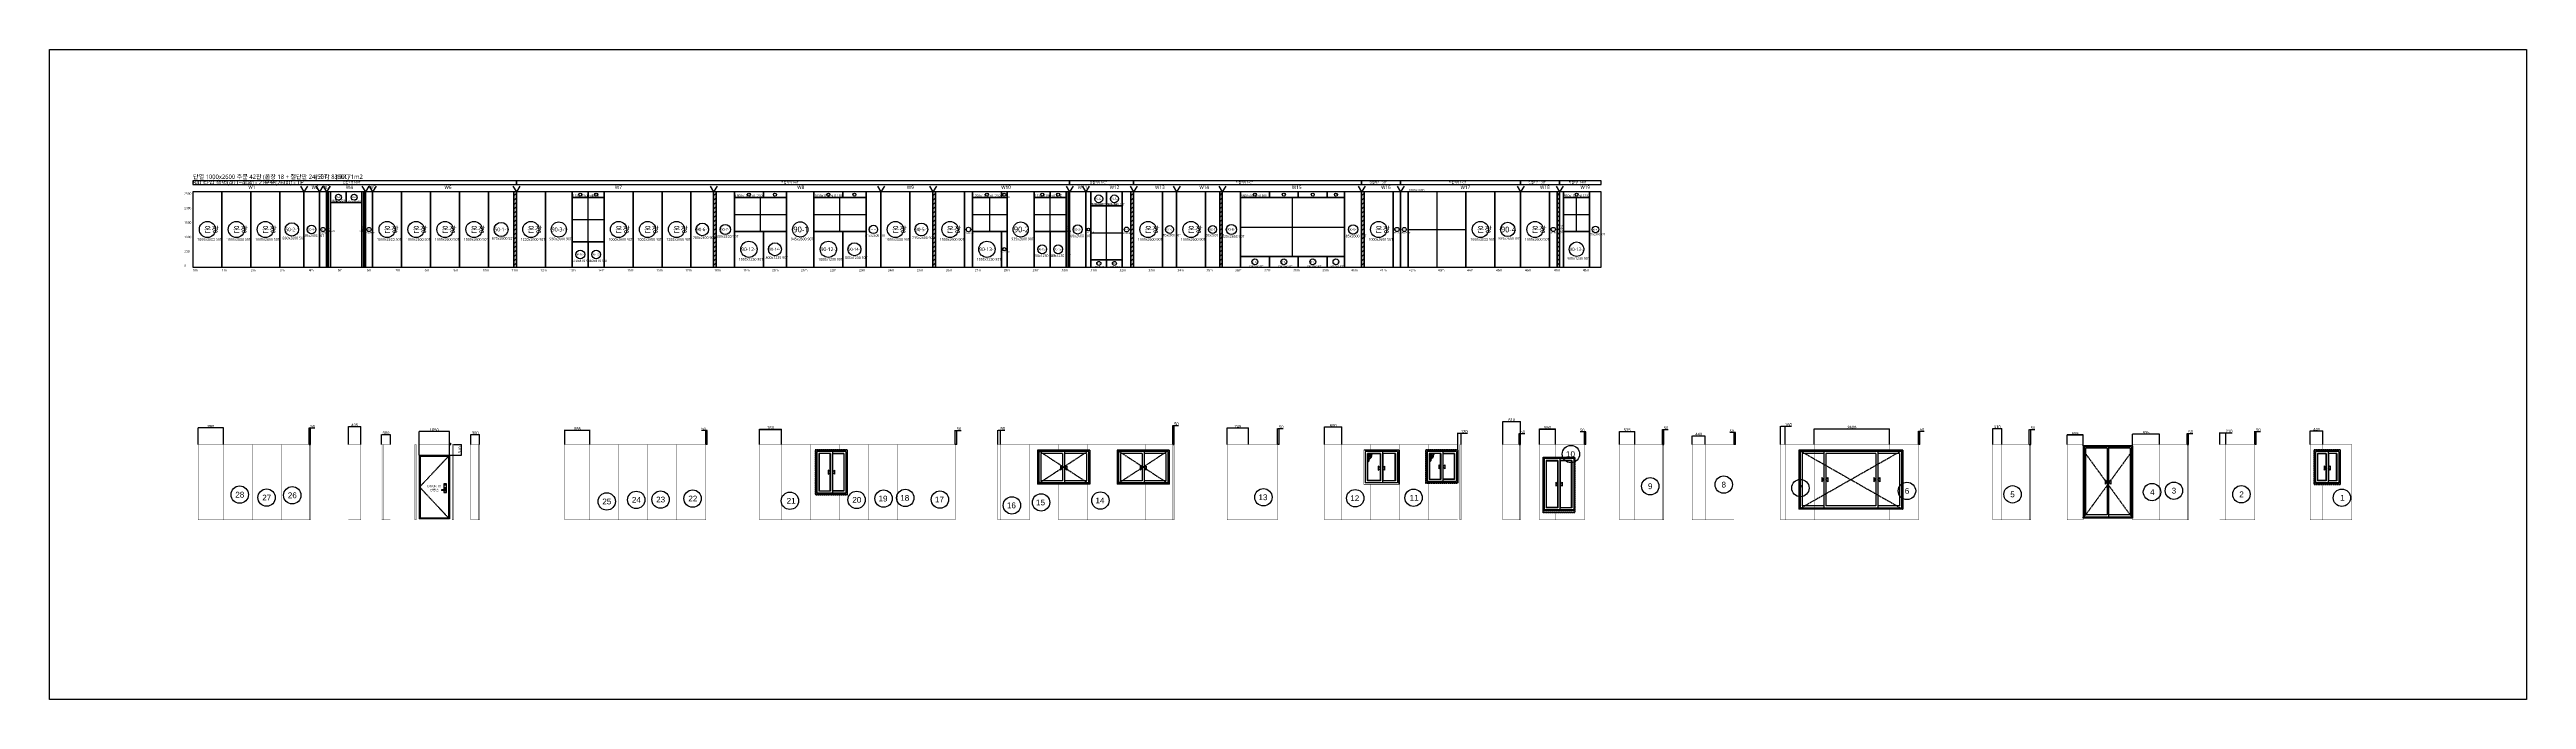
# Model space of a CAD drawing. Header units: millimetres. Extents: x 55547 to 190849, y 191990 to 326950.
# Drawn here: x 55547 to 141092, y 304468 to 326950 of the extents above; entities that cross this region are included whole.
import ezdxf
from ezdxf.enums import TextEntityAlignment as Align
from ezdxf.lldxf.tags import DXFTag

# ---------------------------------------------------------------- set-up
doc = ezdxf.new("R2010")
doc.units = ezdxf.units.MM
for name, pattern in [('CENN', [6.3, 4, -1, 0.3, -1]), ('CENTER2', [1.125, 0.75, -0.125, 0.125, -0.125]), ('HID', [3, 2, -1])]:
    doc.linetypes.add(name, pattern=pattern)
doc.layers.get('Defpoints').update_dxf_attribs({"color": 144})
for name, color, linetype in [('000_50T 1pcs', 3, 'Continuous'), ('000_50T 갯수', 2, 'Continuous'), ('000_골조', 2, 'Continuous'), ('000_삭제분', 4, 'Continuous'), ('AA-DWXM-WIND', 4, 'Continuous'), ('ELEV_DOOR', 6, 'Continuous'), ('ELEV_INSUL', 4, 'Continuous'), ('ELEV_INSUL_LAP', 30, 'Continuous'), ('ELEV_INSUL_TXT', 2, 'Continuous'), ('ELEV_OUTLINE', 7, 'Continuous'), ('ELEV_TEXT', 7, 'Continuous'), ('ELEV_WALL_DIV', 8, 'Continuous'), ('ELEV_WINDOW', 5, 'Continuous'), ('HAT', 9, 'Continuous'), ('WID', 4, 'Continuous'), ('YE-E-DOOR', 4, 'Continuous'), ('YE-E-WALL-C', 2, 'Continuous')]:
    doc.layers.add(name, color=color, linetype=linetype)
doc.styles.add('ELEV_KR', font='malgun.ttf')
doc.styles.get("Standard").update_dxf_attribs({"font": 'arial.ttf'})
doc.styles.add('YE-TEXT', font='malgun.ttf')
tags = doc.linetypes.add('HIDDENX2', pattern=[0.75, 0.5, -0.25]).pattern_tags.tags
tags[6:7] = [DXFTag(74, 4), DXFTag(75, 0), DXFTag(340, '0'), DXFTag(46, 1.0), DXFTag(50, 0.0), DXFTag(44, 0.0), DXFTag(45, 0.0)]
tags[4:5] = [DXFTag(74, 4), DXFTag(75, 0), DXFTag(340, '0'), DXFTag(46, 1.0), DXFTag(50, 0.0), DXFTag(44, 0.0), DXFTag(45, 0.0)]
doc.dimstyles.new('ISO-25', dxfattribs={"dimtxt": 2.5, "dimasz": 2.5, "dimexe": 1.25, "dimexo": 0.625, "dimtad": 1, "dimtxsty": 'Standard', "dimcen": 2.5, "dimadec": 0, "dimazin": 0, "dimtfac": 1, "dimtmove": 0, "dimatfit": 3, "dimfxl": 1, "dimarcsym": 0})

# ---------------------------------------------------------------- blocks, each defined once
blk = doc.blocks.new('G$C89670B80')
at = {"layer": 'YE-E-DOOR', "color": 5}
for p, q in [((-1700, 2500), (0, 2500)), ((-1700, 2500), (-1700, 0)), ((0, 2500), (0, 0)), ((-1700, 0), (0, 0))]:
    blk.add_line(p, q, dxfattribs=at)
at = {"layer": 'YE-E-DOOR', "color": 8}
for p, q in [((-1670, 2470), (-30, 2470)), ((-1670, 2470), (-1670, 30)), ((-1620, 2420), (-875, 2420)), ((-1620, 2420), (-1620, 110)), ((-875, 2470), (-875, 30)), ((-825, 2420), (-80, 2420)), ((-825, 2420), (-825, 110)), ((-80, 2420), (-80, 110)), ((-30, 2470), (-30, 30)), ((-1670, 30), (-30, 30)), ((-1620, 110), (-875, 110)), ((-825, 110), (-80, 110))]:
    blk.add_line(p, q, dxfattribs=at)
for points in [[(-946, 1321), (-946, 1179), (-875, 1250)], [(-754, 1321), (-754, 1179), (-825, 1250)]]:
    blk.add_lwpolyline(points, close=True, dxfattribs=at)
blk = doc.blocks.new('G$CAFAA04F1')
at = {"layer": 'YE-E-DOOR', "color": 5}
for p, q in [((0, 2050), (3600, 2050)), ((0, 2050), (0, 0)), ((3600, 2050), (3600, 0)), ((0, 0), (3600, 0))]:
    blk.add_line(p, q, dxfattribs=at)
at = {"layer": 'YE-E-DOOR', "color": 8}
for p, q in [((45, 2005), (3555, 2005)), ((45, 2005), (45, 45)), ((115, 1935), (115, 115)), ((115, 1935), (865, 1935)), ((865, 2005), (865, 45)), ((935, 1935), (2665, 1935)), ((935, 1935), (935, 115)), ((2665, 1935), (2665, 115)), ((2735, 2005), (2735, 45)), ((2735, 1935), (3485, 1935)), ((3485, 1935), (3485, 115)), ((3555, 2005), (3555, 45)), ((45, 45), (3555, 45)), ((115, 115), (865, 115)), ((935, 115), (2665, 115)), ((2735, 115), (3485, 115))]:
    blk.add_line(p, q, dxfattribs=at)
for points in [[(794, 1096), (794, 954), (865, 1025)], [(1006, 1096), (1006, 954), (935, 1025)], [(2594, 1096), (2594, 954), (2665, 1025)], [(2806, 1096), (2806, 954), (2735, 1025)]]:
    blk.add_lwpolyline(points, close=True, dxfattribs=at)
blk = doc.blocks.new('*D632')
at = {"layer": '000_50T 1pcs', "color": 0, "lineweight": -2, "transparency": 16777216}
for p, q in [((70099, 313287), (70099, 313637)), ((70101, 313636), (70396, 313636)), ((70399, 313287), (70399, 313637))]:
    blk.add_line(p, q, dxfattribs=at)
at = {"layer": '000_50T 1pcs', "color": 0, "transparency": 16777216}
for points in [[(70101, 313636), (70101, 313635), (70099, 313636)], [(70396, 313636), (70396, 313635), (70399, 313636)]]:
    blk.add_solid(points, dxfattribs=at)
at = {"layer": 'Defpoints', "color": 0, "transparency": 16777216}
for p in [(70099, 313286, 0), (70399, 313636), (70399, 313286, 0)]:
    blk.add_point(p, dxfattribs=at)
at = {"layer": '000_50T 1pcs', "color": 0, "transparency": 16777216, "insert": (70249, 313687), "char_height": 100, "attachment_point": 5}
blk.add_mtext('300', dxfattribs=at)
blk = doc.blocks.new('*D633')
at = {"layer": '000_50T 1pcs', "color": 0, "lineweight": -2, "transparency": 16777216}
for p, q in [((69504, 313286), (69775, 313286)), ((69773, 312919), (69773, 313284)), ((69359, 312916), (69775, 312916))]:
    blk.add_line(p, q, dxfattribs=at)
at = {"layer": '000_50T 1pcs', "color": 0, "transparency": 16777216}
for points in [[(69773, 313284), (69774, 313284), (69773, 313286)], [(69773, 312919), (69774, 312919), (69773, 312916)]]:
    blk.add_solid(points, dxfattribs=at)
at = {"layer": 'Defpoints', "color": 0, "transparency": 16777216}
for p in [(69503, 313286, 0), (69773, 313286), (69358, 312916, 0)]:
    blk.add_point(p, dxfattribs=at)
at = {"layer": '000_50T 1pcs', "color": 0, "transparency": 16777216, "insert": (69722, 313101), "char_height": 100, "attachment_point": 5, "rotation": 90}
blk.add_mtext('370', dxfattribs=at)
blk = doc.blocks.new('*D634')
at = {"layer": '000_50T 1pcs', "color": 0, "lineweight": -2, "transparency": 16777216}
for p, q in [((68308, 312917), (68308, 313742)), ((69356, 313741), (68311, 313741)), ((69358, 312917), (69358, 313742))]:
    blk.add_line(p, q, dxfattribs=at)
at = {"layer": '000_50T 1pcs', "color": 0, "transparency": 16777216}
for points in [[(68311, 313741), (68311, 313741), (68308, 313741)], [(69356, 313741), (69356, 313741), (69358, 313741)]]:
    blk.add_solid(points, dxfattribs=at)
at = {"layer": 'Defpoints', "color": 0, "transparency": 16777216}
for p in [(68308, 313741), (68308, 312916, 0), (69358, 312916, 0)]:
    blk.add_point(p, dxfattribs=at)
at = {"layer": '000_50T 1pcs', "color": 0, "transparency": 16777216, "insert": (68833, 313793), "char_height": 100, "attachment_point": 5}
blk.add_mtext('1050', dxfattribs=at)
blk = doc.blocks.new('*D635')
at = {"layer": '000_50T 1pcs', "color": 0, "lineweight": -2, "transparency": 16777216}
for p, q in [((67017, 313287), (67017, 313637)), ((67020, 313636), (67315, 313636)), ((67317, 313287), (67317, 313637))]:
    blk.add_line(p, q, dxfattribs=at)
at = {"layer": '000_50T 1pcs', "color": 0, "transparency": 16777216}
for points in [[(67020, 313636), (67020, 313635), (67017, 313636)], [(67315, 313636), (67315, 313635), (67317, 313636)]]:
    blk.add_solid(points, dxfattribs=at)
at = {"layer": 'Defpoints', "color": 0, "transparency": 16777216}
for p in [(67017, 313286, 0), (67317, 313636), (67317, 313286, 0)]:
    blk.add_point(p, dxfattribs=at)
at = {"layer": '000_50T 1pcs', "color": 0, "transparency": 16777216, "insert": (67167, 313687), "char_height": 100, "attachment_point": 5}
blk.add_mtext('300', dxfattribs=at)
blk = doc.blocks.new('*D636')
at = {"layer": '000_골조', "color": 0, "lineweight": -2, "transparency": 16777216}
for p, q in [((69358, 313287), (69358, 313333)), ((69361, 313332), (69400, 313332)), ((69403, 313287), (69403, 313333))]:
    blk.add_line(p, q, dxfattribs=at)
at = {"layer": '000_골조', "color": 0, "transparency": 16777216}
for points in [[(69361, 313333), (69361, 313332), (69358, 313332)], [(69400, 313333), (69400, 313332), (69403, 313332)]]:
    blk.add_solid(points, dxfattribs=at)
at = {"layer": 'Defpoints', "color": 0, "transparency": 16777216}
for p in [(69358, 313286), (69403, 313332), (69403, 313286, 0)]:
    blk.add_point(p, dxfattribs=at)
at = {"layer": '000_골조', "color": 0, "transparency": 16777216, "insert": (69381, 313334), "char_height": 2.5, "attachment_point": 5}
blk.add_mtext('44,38', dxfattribs=at)
blk = doc.blocks.new('*D547')
at = {"layer": '000_50T 1pcs', "color": 0, "lineweight": -2, "transparency": 16777216}
for p, q in [((133624, 313287), (133624, 313759)), ((133626, 313758), (134061, 313758)), ((134064, 313287), (134064, 313759))]:
    blk.add_line(p, q, dxfattribs=at)
at = {"layer": '000_50T 1pcs', "color": 0, "transparency": 16777216}
for points in [[(133626, 313759), (133626, 313758), (133624, 313758)], [(134061, 313759), (134061, 313758), (134064, 313758)]]:
    blk.add_solid(points, dxfattribs=at)
at = {"layer": 'Defpoints', "color": 0, "transparency": 16777216}
for p in [(133624, 313286), (134064, 313758), (134064, 313286)]:
    blk.add_point(p, dxfattribs=at)
at = {"layer": '000_50T 1pcs', "color": 0, "lineweight": 30, "transparency": 16777216, "insert": (133844, 313810), "char_height": 100, "attachment_point": 5}
blk.add_mtext('440', dxfattribs=at)
blk = doc.blocks.new('*D548')
at = {"layer": '000_50T 1pcs', "color": 0, "lineweight": -2, "transparency": 16777216}
for p, q in [((130497, 313287), (130497, 313698)), ((130499, 313697), (130704, 313697)), ((130707, 313287), (130707, 313698)), ((130707, 313697), (130933, 313697))]:
    blk.add_line(p, q, dxfattribs=at)
at = {"layer": '000_50T 1pcs', "color": 0, "transparency": 16777216}
for points in [[(130499, 313698), (130499, 313697), (130497, 313697)], [(130704, 313698), (130704, 313697), (130707, 313697)]]:
    blk.add_solid(points, dxfattribs=at)
at = {"layer": 'Defpoints', "color": 0, "transparency": 16777216}
for p in [(130497, 313286), (130707, 313697), (130707, 313286)]:
    blk.add_point(p, dxfattribs=at)
at = {"layer": '000_50T 1pcs', "color": 0, "lineweight": 30, "transparency": 16777216, "insert": (130821, 313749), "char_height": 100, "attachment_point": 5}
blk.add_mtext('210', dxfattribs=at)
blk = doc.blocks.new('*D549')
at = {"layer": '000_50T 1pcs', "color": 0, "lineweight": -2, "transparency": 16777216}
for p, q in [((131707, 313287), (131707, 313744)), ((131709, 313743), (131754, 313743)), ((131757, 313287), (131757, 313744)), ((131757, 313743), (131903, 313743))]:
    blk.add_line(p, q, dxfattribs=at)
at = {"layer": '000_50T 1pcs', "color": 0, "transparency": 16777216}
for points in [[(131709, 313744), (131709, 313743), (131707, 313743)], [(131754, 313744), (131754, 313743), (131757, 313743)]]:
    blk.add_solid(points, dxfattribs=at)
at = {"layer": 'Defpoints', "color": 0, "transparency": 16777216}
for p in [(131707, 313286), (131757, 313743), (131757, 313286)]:
    blk.add_point(p, dxfattribs=at)
at = {"layer": '000_50T 1pcs', "color": 0, "lineweight": 30, "transparency": 16777216, "insert": (131831, 313795), "char_height": 100, "attachment_point": 5}
blk.add_mtext('50', dxfattribs=at)
blk = doc.blocks.new('*D550')
at = {"layer": '000_50T 1pcs', "color": 0, "lineweight": -2, "transparency": 16777216}
for p, q in [((129372, 313287), (129372, 313673)), ((129374, 313671), (129419, 313671)), ((129422, 313287), (129422, 313673)), ((129422, 313671), (129569, 313671))]:
    blk.add_line(p, q, dxfattribs=at)
at = {"layer": '000_50T 1pcs', "color": 0, "transparency": 16777216}
for points in [[(129374, 313672), (129374, 313671), (129372, 313671)], [(129419, 313672), (129419, 313671), (129422, 313671)]]:
    blk.add_solid(points, dxfattribs=at)
at = {"layer": 'Defpoints', "color": 0, "transparency": 16777216}
for p in [(129372, 313286), (129422, 313671), (129422, 313286)]:
    blk.add_point(p, dxfattribs=at)
at = {"layer": '000_50T 1pcs', "color": 0, "lineweight": 30, "transparency": 16777216, "insert": (129496, 313723), "char_height": 100, "attachment_point": 5}
blk.add_mtext('50', dxfattribs=at)
blk = doc.blocks.new('*D551')
at = {"layer": '000_50T 1pcs', "color": 0, "lineweight": -2, "transparency": 16777216}
for p, q in [((127487, 313287), (127487, 313648)), ((128419, 313647), (127489, 313647)), ((128422, 313287), (128422, 313648))]:
    blk.add_line(p, q, dxfattribs=at)
at = {"layer": '000_50T 1pcs', "color": 0, "transparency": 16777216}
for points in [[(127489, 313647), (127489, 313646), (127487, 313647)], [(128419, 313647), (128419, 313646), (128422, 313647)]]:
    blk.add_solid(points, dxfattribs=at)
at = {"layer": 'Defpoints', "color": 0, "transparency": 16777216}
for p in [(127487, 313647), (127487, 313286, 0), (128422, 313286)]:
    blk.add_point(p, dxfattribs=at)
at = {"layer": '000_50T 1pcs', "color": 0, "lineweight": 30, "transparency": 16777216, "insert": (127954, 313698), "char_height": 100, "attachment_point": 5}
blk.add_mtext('935', dxfattribs=at)
blk = doc.blocks.new('*D552')
at = {"layer": '000_50T 1pcs', "color": 0, "lineweight": -2, "transparency": 16777216}
for p, q in [((125232, 313287), (125232, 313619)), ((125784, 313618), (125234, 313618)), ((125787, 313287), (125787, 313619))]:
    blk.add_line(p, q, dxfattribs=at)
at = {"layer": '000_50T 1pcs', "color": 0, "transparency": 16777216}
for points in [[(125234, 313618), (125234, 313617), (125232, 313618)], [(125784, 313618), (125784, 313617), (125787, 313618)]]:
    blk.add_solid(points, dxfattribs=at)
at = {"layer": 'Defpoints', "color": 0, "transparency": 16777216}
for p in [(125232, 313618), (125232, 313286), (125787, 313286)]:
    blk.add_point(p, dxfattribs=at)
at = {"layer": '000_50T 1pcs', "color": 0, "lineweight": 30, "transparency": 16777216, "insert": (125509, 313669), "char_height": 100, "attachment_point": 5}
blk.add_mtext('555', dxfattribs=at)
blk = doc.blocks.new('*D553')
at = {"layer": '000_50T 1pcs', "color": 0, "lineweight": -2, "transparency": 16777216}
for p, q in [((122660, 313287), (122660, 313847)), ((122663, 313846), (122968, 313846)), ((122970, 313287), (122970, 313847))]:
    blk.add_line(p, q, dxfattribs=at)
at = {"layer": '000_50T 1pcs', "color": 0, "transparency": 16777216}
for points in [[(122663, 313846), (122663, 313845), (122660, 313846)], [(122968, 313846), (122968, 313845), (122970, 313846)]]:
    blk.add_solid(points, dxfattribs=at)
at = {"layer": 'Defpoints', "color": 0, "transparency": 16777216}
for p in [(122660, 313286), (122970, 313846), (122970, 313286)]:
    blk.add_point(p, dxfattribs=at)
at = {"layer": '000_50T 1pcs', "color": 0, "lineweight": 30, "transparency": 16777216, "insert": (122815, 313897), "char_height": 100, "attachment_point": 5}
blk.add_mtext('310', dxfattribs=at)
blk = doc.blocks.new('*D554')
at = {"layer": '000_50T 1pcs', "color": 0, "lineweight": -2, "transparency": 16777216}
for p, q in [((123920, 313287), (123920, 313812)), ((123923, 313811), (123968, 313811)), ((123970, 313287), (123970, 313812)), ((123970, 313811), (124117, 313811))]:
    blk.add_line(p, q, dxfattribs=at)
at = {"layer": '000_50T 1pcs', "color": 0, "transparency": 16777216}
for points in [[(123923, 313812), (123923, 313811), (123920, 313811)], [(123968, 313812), (123968, 313811), (123970, 313811)]]:
    blk.add_solid(points, dxfattribs=at)
at = {"layer": 'Defpoints', "color": 0, "transparency": 16777216}
for p in [(123920, 313286), (123970, 313811), (123970, 313286)]:
    blk.add_point(p, dxfattribs=at)
at = {"layer": '000_50T 1pcs', "color": 0, "lineweight": 30, "transparency": 16777216, "insert": (124045, 313863), "char_height": 100, "attachment_point": 5}
blk.add_mtext('50', dxfattribs=at)
blk = doc.blocks.new('*D555')
at = {"layer": '000_50T 1pcs', "color": 0, "lineweight": -2, "transparency": 16777216}
for p, q in [((120093, 313287), (120093, 313752)), ((120096, 313751), (120141, 313751)), ((120143, 313287), (120143, 313752)), ((120143, 313751), (120290, 313751))]:
    blk.add_line(p, q, dxfattribs=at)
at = {"layer": '000_50T 1pcs', "color": 0, "transparency": 16777216}
for points in [[(120096, 313751), (120096, 313750), (120093, 313751)], [(120141, 313751), (120141, 313750), (120143, 313751)]]:
    blk.add_solid(points, dxfattribs=at)
at = {"layer": 'Defpoints', "color": 0, "transparency": 16777216}
for p in [(120093, 313286), (120143, 313751), (120143, 313286)]:
    blk.add_point(p, dxfattribs=at)
at = {"layer": '000_50T 1pcs', "color": 0, "lineweight": 30, "transparency": 16777216, "insert": (120218, 313802), "char_height": 100, "attachment_point": 5}
blk.add_mtext('50', dxfattribs=at)
blk = doc.blocks.new('*D556')
at = {"layer": '000_50T 1pcs', "color": 0, "lineweight": -2, "transparency": 16777216}
for p, q in [((116493, 313287), (116493, 313832)), ((116496, 313831), (119091, 313831)), ((119093, 313287), (119093, 313832))]:
    blk.add_line(p, q, dxfattribs=at)
at = {"layer": '000_50T 1pcs', "color": 0, "transparency": 16777216}
for points in [[(116496, 313832), (116496, 313831), (116493, 313831)], [(119091, 313832), (119091, 313831), (119093, 313831)]]:
    blk.add_solid(points, dxfattribs=at)
at = {"layer": 'Defpoints', "color": 0, "transparency": 16777216}
for p in [(116493, 313286), (119093, 313831), (119093, 313286)]:
    blk.add_point(p, dxfattribs=at)
at = {"layer": '000_50T 1pcs', "color": 0, "lineweight": 30, "transparency": 16777216, "insert": (117793, 313883), "char_height": 100, "attachment_point": 5}
blk.add_mtext('2600', dxfattribs=at)
blk = doc.blocks.new('*D557')
at = {"layer": '000_50T 1pcs', "color": 0, "lineweight": -2, "transparency": 16777216}
for p, q in [((115333, 313287), (115333, 313924)), ((115336, 313923), (115491, 313923)), ((115493, 313287), (115493, 313924)), ((115493, 313923), (115708, 313923))]:
    blk.add_line(p, q, dxfattribs=at)
at = {"layer": '000_50T 1pcs', "color": 0, "transparency": 16777216}
for points in [[(115336, 313923), (115336, 313923), (115333, 313923)], [(115491, 313923), (115491, 313923), (115493, 313923)]]:
    blk.add_solid(points, dxfattribs=at)
at = {"layer": 'Defpoints', "color": 0, "transparency": 16777216}
for p in [(115333, 313286), (115493, 313923), (115493, 313286)]:
    blk.add_point(p, dxfattribs=at)
at = {"layer": '000_50T 1pcs', "color": 0, "lineweight": 30, "transparency": 16777216, "insert": (115602, 313975), "char_height": 100, "attachment_point": 5}
blk.add_mtext('160', dxfattribs=at)
blk = doc.blocks.new('*D558')
at = {"layer": '000_50T 1pcs', "color": 0, "lineweight": -2, "transparency": 16777216}
for p, q in [((113723, 313698), (113576, 313698)), ((113723, 313287), (113723, 313699)), ((113770, 313698), (113725, 313698)), ((113773, 313287), (113773, 313699))]:
    blk.add_line(p, q, dxfattribs=at)
at = {"layer": '000_50T 1pcs', "color": 0, "transparency": 16777216}
for points in [[(113725, 313698), (113725, 313697), (113723, 313698)], [(113770, 313698), (113770, 313697), (113773, 313698)]]:
    blk.add_solid(points, dxfattribs=at)
at = {"layer": 'Defpoints', "color": 0, "transparency": 16777216}
for p in [(113723, 313698), (113723, 313286), (113773, 313286)]:
    blk.add_point(p, dxfattribs=at)
at = {"layer": '000_50T 1pcs', "color": 0, "lineweight": 30, "transparency": 16777216, "insert": (113648, 313749), "char_height": 100, "attachment_point": 5}
blk.add_mtext('50', dxfattribs=at)
blk = doc.blocks.new('*D559')
at = {"layer": '000_50T 1pcs', "color": 0, "lineweight": -2, "transparency": 16777216}
for p, q in [((112283, 313288), (112283, 313592)), ((112285, 313591), (112720, 313591)), ((112723, 313287), (112723, 313592))]:
    blk.add_line(p, q, dxfattribs=at)
at = {"layer": '000_50T 1pcs', "color": 0, "transparency": 16777216}
for points in [[(112285, 313591), (112285, 313590), (112283, 313591)], [(112720, 313591), (112720, 313590), (112723, 313591)]]:
    blk.add_solid(points, dxfattribs=at)
at = {"layer": 'Defpoints', "color": 0, "transparency": 16777216}
for p in [(112283, 313287), (112723, 313591), (112723, 313286)]:
    blk.add_point(p, dxfattribs=at)
at = {"layer": '000_50T 1pcs', "color": 0, "lineweight": 30, "transparency": 16777216, "insert": (112503, 313642), "char_height": 100, "attachment_point": 5}
blk.add_mtext('440', dxfattribs=at)
blk = doc.blocks.new('*D560')
at = {"layer": '000_50T 1pcs', "color": 0, "lineweight": -2, "transparency": 16777216}
for p, q in [((111252, 313287), (111252, 313809)), ((111255, 313807), (111300, 313807)), ((111302, 313287), (111302, 313809)), ((111302, 313807), (111449, 313807))]:
    blk.add_line(p, q, dxfattribs=at)
at = {"layer": '000_50T 1pcs', "color": 0, "transparency": 16777216}
for points in [[(111255, 313808), (111255, 313807), (111252, 313807)], [(111300, 313808), (111300, 313807), (111302, 313807)]]:
    blk.add_solid(points, dxfattribs=at)
at = {"layer": 'Defpoints', "color": 0, "transparency": 16777216}
for p in [(111252, 313286), (111302, 313807), (111302, 313286)]:
    blk.add_point(p, dxfattribs=at)
at = {"layer": '000_50T 1pcs', "color": 0, "lineweight": 30, "transparency": 16777216, "insert": (111377, 313859), "char_height": 100, "attachment_point": 5}
blk.add_mtext('50', dxfattribs=at)
blk = doc.blocks.new('*D561')
at = {"layer": '000_50T 1pcs', "color": 0, "lineweight": -2, "transparency": 16777216}
for p, q in [((109767, 313287), (109767, 313743)), ((109770, 313741), (110300, 313741)), ((110302, 313287), (110302, 313743))]:
    blk.add_line(p, q, dxfattribs=at)
at = {"layer": '000_50T 1pcs', "color": 0, "transparency": 16777216}
for points in [[(109770, 313742), (109770, 313741), (109767, 313741)], [(110300, 313742), (110300, 313741), (110302, 313741)]]:
    blk.add_solid(points, dxfattribs=at)
at = {"layer": 'Defpoints', "color": 0, "transparency": 16777216}
for p in [(109767, 313286), (110302, 313741), (110302, 313286)]:
    blk.add_point(p, dxfattribs=at)
at = {"layer": '000_50T 1pcs', "color": 0, "lineweight": 30, "transparency": 16777216, "insert": (110035, 313793), "char_height": 100, "attachment_point": 5}
blk.add_mtext('535', dxfattribs=at)
blk = doc.blocks.new('*D562')
at = {"layer": '000_50T 1pcs', "color": 0, "lineweight": -2, "transparency": 16777216}
for p, q in [((108557, 313730), (108410, 313730)), ((108557, 313287), (108557, 313731)), ((108604, 313730), (108559, 313730)), ((108607, 313287), (108607, 313731))]:
    blk.add_line(p, q, dxfattribs=at)
at = {"layer": '000_50T 1pcs', "color": 0, "transparency": 16777216}
for points in [[(108559, 313730), (108559, 313729), (108557, 313730)], [(108604, 313730), (108604, 313729), (108607, 313730)]]:
    blk.add_solid(points, dxfattribs=at)
at = {"layer": 'Defpoints', "color": 0, "transparency": 16777216}
for p in [(108557, 313730), (108557, 313286), (108607, 313286)]:
    blk.add_point(p, dxfattribs=at)
at = {"layer": '000_50T 1pcs', "color": 0, "lineweight": 30, "transparency": 16777216, "insert": (108482, 313782), "char_height": 100, "attachment_point": 5}
blk.add_mtext('50', dxfattribs=at)
blk = doc.blocks.new('*D563')
at = {"layer": '000_50T 1pcs', "color": 0, "lineweight": -2, "transparency": 16777216}
for p, q in [((107007, 313287), (107007, 313826)), ((107009, 313825), (107554, 313825)), ((107557, 313287), (107557, 313826))]:
    blk.add_line(p, q, dxfattribs=at)
at = {"layer": '000_50T 1pcs', "color": 0, "transparency": 16777216}
for points in [[(107009, 313825), (107009, 313824), (107007, 313825)], [(107554, 313825), (107554, 313824), (107557, 313825)]]:
    blk.add_solid(points, dxfattribs=at)
at = {"layer": 'Defpoints', "color": 0, "transparency": 16777216}
for p in [(107007, 313286), (107557, 313825), (107557, 313286)]:
    blk.add_point(p, dxfattribs=at)
at = {"layer": '000_50T 1pcs', "color": 0, "lineweight": 30, "transparency": 16777216, "insert": (107282, 313876), "char_height": 100, "attachment_point": 5}
blk.add_mtext('550', dxfattribs=at)
blk = doc.blocks.new('*D564')
at = {"layer": '000_50T 1pcs', "color": 0, "lineweight": -2, "transparency": 16777216}
for p, q in [((106301, 313287), (106301, 313671)), ((106303, 313670), (106348, 313670)), ((106351, 313287), (106351, 313671)), ((106351, 313670), (106497, 313670))]:
    blk.add_line(p, q, dxfattribs=at)
at = {"layer": '000_50T 1pcs', "color": 0, "transparency": 16777216}
for points in [[(106303, 313670), (106303, 313669), (106301, 313670)], [(106348, 313670), (106348, 313669), (106351, 313670)]]:
    blk.add_solid(points, dxfattribs=at)
at = {"layer": 'Defpoints', "color": 0, "transparency": 16777216}
for p in [(106301, 313286), (106351, 313670), (106351, 313286)]:
    blk.add_point(p, dxfattribs=at)
at = {"layer": '000_50T 1pcs', "color": 0, "lineweight": 30, "transparency": 16777216, "insert": (106425, 313721), "char_height": 100, "attachment_point": 5}
blk.add_mtext('50', dxfattribs=at)
blk = doc.blocks.new('*D565')
at = {"layer": '000_50T 1pcs', "color": 0, "lineweight": -2, "transparency": 16777216}
for p, q in [((105741, 313287), (105741, 314089)), ((105743, 314088), (106348, 314088)), ((106351, 313287), (106351, 314089))]:
    blk.add_line(p, q, dxfattribs=at)
at = {"layer": '000_50T 1pcs', "color": 0, "transparency": 16777216}
for points in [[(105743, 314088), (105743, 314087), (105741, 314088)], [(106348, 314088), (106348, 314087), (106351, 314088)]]:
    blk.add_solid(points, dxfattribs=at)
at = {"layer": 'Defpoints', "color": 0, "transparency": 16777216}
for p in [(106351, 314088), (105741, 313286), (106351, 313286)]:
    blk.add_point(p, dxfattribs=at)
at = {"layer": '000_50T 1pcs', "color": 0, "lineweight": 30, "transparency": 16777216, "insert": (106046, 314139), "char_height": 100, "attachment_point": 5}
blk.add_mtext('610', dxfattribs=at)
blk = doc.blocks.new('*D566')
at = {"layer": '000_50T 1pcs', "color": 0, "lineweight": -2, "transparency": 16777216}
for p, q in [((104180, 313287), (104180, 313686)), ((104182, 313685), (104297, 313685)), ((104300, 313287), (104300, 313686)), ((104300, 313685), (104515, 313685))]:
    blk.add_line(p, q, dxfattribs=at)
at = {"layer": '000_50T 1pcs', "color": 0, "transparency": 16777216}
for points in [[(104182, 313686), (104182, 313685), (104180, 313685)], [(104297, 313686), (104297, 313685), (104300, 313685)]]:
    blk.add_solid(points, dxfattribs=at)
at = {"layer": 'Defpoints', "color": 0, "transparency": 16777216}
for p in [(104180, 313286), (104300, 313685), (104300, 313286)]:
    blk.add_point(p, dxfattribs=at)
at = {"layer": '000_50T 1pcs', "color": 0, "lineweight": 30, "transparency": 16777216, "insert": (104409, 313737), "char_height": 100, "attachment_point": 5}
blk.add_mtext('120', dxfattribs=at)
blk = doc.blocks.new('*D567')
at = {"layer": '000_50T 1pcs', "color": 0, "lineweight": -2, "transparency": 16777216}
for p, q in [((99580, 313287), (99580, 313898)), ((99582, 313897), (100177, 313897)), ((100180, 313287), (100180, 313898))]:
    blk.add_line(p, q, dxfattribs=at)
at = {"layer": '000_50T 1pcs', "color": 0, "transparency": 16777216}
for points in [[(99582, 313897), (99582, 313896), (99580, 313897)], [(100177, 313897), (100177, 313896), (100180, 313897)]]:
    blk.add_solid(points, dxfattribs=at)
at = {"layer": 'Defpoints', "color": 0, "transparency": 16777216}
for p in [(99580, 313286), (100180, 313897), (100180, 313286)]:
    blk.add_point(p, dxfattribs=at)
at = {"layer": '000_50T 1pcs', "color": 0, "lineweight": 30, "transparency": 16777216, "insert": (99880, 313949), "char_height": 100, "attachment_point": 5}
blk.add_mtext('600', dxfattribs=at)
blk = doc.blocks.new('*D568')
at = {"layer": '000_50T 1pcs', "color": 0, "lineweight": -2, "transparency": 16777216}
for p, q in [((96216, 313287), (96216, 313863)), ((96218, 313862), (96958, 313862)), ((96961, 313287), (96961, 313863))]:
    blk.add_line(p, q, dxfattribs=at)
at = {"layer": '000_50T 1pcs', "color": 0, "transparency": 16777216}
for points in [[(96218, 313862), (96218, 313861), (96216, 313862)], [(96958, 313862), (96958, 313861), (96961, 313862)]]:
    blk.add_solid(points, dxfattribs=at)
at = {"layer": 'Defpoints', "color": 0, "transparency": 16777216}
for p in [(96216, 313286), (96961, 313862), (96961, 313286)]:
    blk.add_point(p, dxfattribs=at)
at = {"layer": '000_50T 1pcs', "color": 0, "lineweight": 30, "transparency": 16777216, "insert": (96588, 313913), "char_height": 100, "attachment_point": 5}
blk.add_mtext('745', dxfattribs=at)
blk = doc.blocks.new('*D569')
at = {"layer": '000_50T 1pcs', "color": 0, "lineweight": -2, "transparency": 16777216}
for p, q in [((97961, 313287), (97961, 313846)), ((97963, 313845), (98008, 313845)), ((98011, 313287), (98011, 313846)), ((98011, 313845), (98157, 313845))]:
    blk.add_line(p, q, dxfattribs=at)
at = {"layer": '000_50T 1pcs', "color": 0, "transparency": 16777216}
for points in [[(97963, 313845), (97963, 313844), (97961, 313845)], [(98008, 313845), (98008, 313844), (98011, 313845)]]:
    blk.add_solid(points, dxfattribs=at)
at = {"layer": 'Defpoints', "color": 0, "transparency": 16777216}
for p in [(97961, 313286), (98011, 313845), (98011, 313286)]:
    blk.add_point(p, dxfattribs=at)
at = {"layer": '000_50T 1pcs', "color": 0, "lineweight": 30, "transparency": 16777216, "insert": (98085, 313896), "char_height": 100, "attachment_point": 5}
blk.add_mtext('50', dxfattribs=at)
blk = doc.blocks.new('*D570')
at = {"layer": '000_50T 1pcs', "color": 0, "lineweight": -2, "transparency": 16777216}
for p, q in [((94341, 313287), (94341, 313949)), ((94344, 313948), (94389, 313948)), ((94391, 313287), (94391, 313949)), ((94391, 313948), (94538, 313948))]:
    blk.add_line(p, q, dxfattribs=at)
at = {"layer": '000_50T 1pcs', "color": 0, "transparency": 16777216}
for points in [[(94344, 313948), (94344, 313947), (94341, 313948)], [(94389, 313948), (94389, 313947), (94391, 313948)]]:
    blk.add_solid(points, dxfattribs=at)
at = {"layer": 'Defpoints', "color": 0, "transparency": 16777216}
for p in [(94341, 313286), (94391, 313948), (94391, 313286)]:
    blk.add_point(p, dxfattribs=at)
at = {"layer": '000_50T 1pcs', "color": 0, "lineweight": 30, "transparency": 16777216, "insert": (94466, 313999), "char_height": 100, "attachment_point": 5}
blk.add_mtext('50', dxfattribs=at)
blk = doc.blocks.new('G$C6F4305BB')
at = {"layer": 'YE-E-DOOR', "color": 5}
for p, q in [((-1800, 1180), (0, 1180)), ((-1800, 1180), (-1800, 0)), ((0, 1180), (0, 0)), ((-1800, 0), (0, 0))]:
    blk.add_line(p, q, dxfattribs=at)
at = {"layer": 'YE-E-DOOR', "color": 8}
for p, q in [((-1755, 1135), (-45, 1135)), ((-1755, 1135), (-1755, 45)), ((-1685, 1065), (-1685, 115)), ((-1685, 1065), (-935, 1065)), ((-935, 1135), (-935, 45)), ((-865, 1065), (-115, 1065)), ((-865, 1065), (-865, 115)), ((-115, 1065), (-115, 115)), ((-45, 1135), (-45, 45)), ((-1755, 45), (-45, 45)), ((-1685, 115), (-935, 115)), ((-865, 115), (-115, 115))]:
    blk.add_line(p, q, dxfattribs=at)
for points in [[(-1006, 621), (-1006, 479), (-935, 550)], [(-794, 621), (-794, 479), (-865, 550)]]:
    blk.add_lwpolyline(points, close=True, dxfattribs=at)
blk = doc.blocks.new('*D571')
at = {"layer": '000_50T 1pcs', "color": 0, "lineweight": -2, "transparency": 16777216}
for p, q in [((88301, 313287), (88301, 313789)), ((88304, 313788), (88389, 313788)), ((88391, 313288), (88391, 313789)), ((88391, 313788), (88538, 313788))]:
    blk.add_line(p, q, dxfattribs=at)
at = {"layer": '000_50T 1pcs', "color": 0, "transparency": 16777216}
for points in [[(88304, 313788), (88304, 313787), (88301, 313788)], [(88389, 313788), (88389, 313787), (88391, 313788)]]:
    blk.add_solid(points, dxfattribs=at)
at = {"layer": 'Defpoints', "color": 0, "transparency": 16777216}
for p in [(88301, 313286), (88391, 313788), (88391, 313287)]:
    blk.add_point(p, dxfattribs=at)
at = {"layer": '000_50T 1pcs', "color": 0, "lineweight": 30, "transparency": 16777216, "insert": (88466, 313839), "char_height": 100, "attachment_point": 5}
blk.add_mtext('90', dxfattribs=at)
blk = doc.blocks.new('*D572')
at = {"layer": '000_50T 1pcs', "color": 0, "lineweight": -2, "transparency": 16777216}
for p, q in [((86829, 313287), (86829, 313778)), ((86832, 313777), (86877, 313777)), ((86879, 313287), (86879, 313778)), ((86879, 313777), (87026, 313777))]:
    blk.add_line(p, q, dxfattribs=at)
at = {"layer": '000_50T 1pcs', "color": 0, "transparency": 16777216}
for points in [[(86832, 313777), (86832, 313776), (86829, 313777)], [(86877, 313777), (86877, 313776), (86879, 313777)]]:
    blk.add_solid(points, dxfattribs=at)
at = {"layer": 'Defpoints', "color": 0, "transparency": 16777216}
for p in [(86829, 313286), (86879, 313777), (86879, 313286)]:
    blk.add_point(p, dxfattribs=at)
at = {"layer": '000_50T 1pcs', "color": 0, "lineweight": 30, "transparency": 16777216, "insert": (86954, 313828), "char_height": 100, "attachment_point": 5}
blk.add_mtext('50', dxfattribs=at)
blk = doc.blocks.new('*D573')
at = {"layer": '000_50T 1pcs', "color": 0, "lineweight": -2, "transparency": 16777216}
for p, q in [((80069, 313287), (80069, 313814)), ((80072, 313813), (80827, 313813)), ((80829, 313287), (80829, 313814))]:
    blk.add_line(p, q, dxfattribs=at)
at = {"layer": '000_50T 1pcs', "color": 0, "transparency": 16777216}
for points in [[(80072, 313813), (80072, 313813), (80069, 313813)], [(80827, 313813), (80827, 313813), (80829, 313813)]]:
    blk.add_solid(points, dxfattribs=at)
at = {"layer": 'Defpoints', "color": 0, "transparency": 16777216}
for p in [(80069, 313286), (80829, 313813), (80829, 313286)]:
    blk.add_point(p, dxfattribs=at)
at = {"layer": '000_50T 1pcs', "color": 0, "lineweight": 30, "transparency": 16777216, "insert": (80449, 313865), "char_height": 100, "attachment_point": 5}
blk.add_mtext('760', dxfattribs=at)
blk = doc.blocks.new('*D574')
at = {"layer": '000_50T 1pcs', "color": 0, "lineweight": -2, "transparency": 16777216}
for p, q in [((78211, 313773), (78065, 313773)), ((78211, 313287), (78211, 313775)), ((78259, 313773), (78214, 313773)), ((78261, 313287), (78261, 313775))]:
    blk.add_line(p, q, dxfattribs=at)
at = {"layer": '000_50T 1pcs', "color": 0, "transparency": 16777216}
for points in [[(78214, 313774), (78214, 313773), (78211, 313773)], [(78259, 313774), (78259, 313773), (78261, 313773)]]:
    blk.add_solid(points, dxfattribs=at)
at = {"layer": 'Defpoints', "color": 0, "transparency": 16777216}
for p in [(78211, 313773), (78211, 313286), (78261, 313286)]:
    blk.add_point(p, dxfattribs=at)
at = {"layer": '000_50T 1pcs', "color": 0, "lineweight": 30, "transparency": 16777216, "insert": (78137, 313825), "char_height": 100, "attachment_point": 5}
blk.add_mtext('50', dxfattribs=at)
blk = doc.blocks.new('*D575')
at = {"layer": '000_50T 1pcs', "color": 0, "lineweight": -2, "transparency": 16777216}
for p, q in [((73346, 313287), (73346, 313790)), ((73349, 313789), (74209, 313789)), ((74211, 313287), (74211, 313790))]:
    blk.add_line(p, q, dxfattribs=at)
at = {"layer": '000_50T 1pcs', "color": 0, "transparency": 16777216}
for points in [[(73349, 313789), (73349, 313788), (73346, 313789)], [(74209, 313789), (74209, 313788), (74211, 313789)]]:
    blk.add_solid(points, dxfattribs=at)
at = {"layer": 'Defpoints', "color": 0, "transparency": 16777216}
for p in [(73346, 313286), (74211, 313789), (74211, 313286)]:
    blk.add_point(p, dxfattribs=at)
at = {"layer": '000_50T 1pcs', "color": 0, "lineweight": 30, "transparency": 16777216, "insert": (73779, 313840), "char_height": 100, "attachment_point": 5}
blk.add_mtext('865', dxfattribs=at)
blk = doc.blocks.new('*D576')
at = {"layer": '000_50T 1pcs', "color": 0, "lineweight": -2, "transparency": 16777216}
for p, q in [((65867, 313287), (65867, 313911)), ((65869, 313910), (66299, 313910)), ((66302, 313287), (66302, 313911))]:
    blk.add_line(p, q, dxfattribs=at)
at = {"layer": '000_50T 1pcs', "color": 0, "transparency": 16777216}
for points in [[(65869, 313910), (65869, 313909), (65867, 313910)], [(66299, 313910), (66299, 313909), (66302, 313910)]]:
    blk.add_solid(points, dxfattribs=at)
at = {"layer": 'Defpoints', "color": 0, "transparency": 16777216}
for p in [(65867, 313286), (66302, 313910), (66302, 313286)]:
    blk.add_point(p, dxfattribs=at)
at = {"layer": '000_50T 1pcs', "color": 0, "lineweight": 30, "transparency": 16777216, "insert": (66084, 313961), "char_height": 100, "attachment_point": 5}
blk.add_mtext('435', dxfattribs=at)
blk = doc.blocks.new('*D577')
at = {"layer": '000_50T 1pcs', "color": 0, "lineweight": -2, "transparency": 16777216}
for p, q in [((64510, 313287), (64510, 313864)), ((64512, 313862), (64557, 313862)), ((64560, 313287), (64560, 313864)), ((64560, 313862), (64706, 313862))]:
    blk.add_line(p, q, dxfattribs=at)
at = {"layer": '000_50T 1pcs', "color": 0, "transparency": 16777216}
for points in [[(64512, 313863), (64512, 313862), (64510, 313862)], [(64557, 313863), (64557, 313862), (64560, 313862)]]:
    blk.add_solid(points, dxfattribs=at)
at = {"layer": 'Defpoints', "color": 0, "transparency": 16777216}
for p in [(64510, 313286), (64560, 313862), (64560, 313286)]:
    blk.add_point(p, dxfattribs=at)
at = {"layer": '000_50T 1pcs', "color": 0, "lineweight": 30, "transparency": 16777216, "insert": (64634, 313914), "char_height": 100, "attachment_point": 5}
blk.add_mtext('50', dxfattribs=at)
blk = doc.blocks.new('*D578')
at = {"layer": '000_50T 1pcs', "color": 0, "lineweight": -2, "transparency": 16777216}
for p, q in [((60680, 313287), (60680, 313866)), ((61557, 313864), (60682, 313864)), ((61560, 313287), (61560, 313866))]:
    blk.add_line(p, q, dxfattribs=at)
at = {"layer": '000_50T 1pcs', "color": 0, "transparency": 16777216}
for points in [[(60682, 313865), (60682, 313864), (60680, 313864)], [(61557, 313865), (61557, 313864), (61560, 313864)]]:
    blk.add_solid(points, dxfattribs=at)
at = {"layer": 'Defpoints', "color": 0, "transparency": 16777216}
for p in [(60680, 313864), (60680, 313286), (61560, 313286)]:
    blk.add_point(p, dxfattribs=at)
at = {"layer": '000_50T 1pcs', "color": 0, "lineweight": 30, "transparency": 16777216, "insert": (61120, 313916), "char_height": 100, "attachment_point": 5}
blk.add_mtext('880', dxfattribs=at)
blk = doc.blocks.new('*D531')
at = {"layer": '000_삭제분', "color": 0, "lineweight": -2, "transparency": 16777216}
for p, q in [((70099, 313285), (70099, 313634)), ((70101, 313633), (70396, 313633)), ((70399, 313285), (70399, 313634))]:
    blk.add_line(p, q, dxfattribs=at)
at = {"layer": '000_삭제분', "color": 0, "transparency": 16777216}
for points in [[(70101, 313634), (70101, 313633), (70099, 313633)], [(70396, 313634), (70396, 313633), (70399, 313633)]]:
    blk.add_solid(points, dxfattribs=at)
at = {"layer": 'Defpoints', "color": 0, "transparency": 16777216}
for p in [(70099, 313284, 0), (70399, 313633), (70399, 313284, 0)]:
    blk.add_point(p, dxfattribs=at)
at = {"layer": '000_삭제분', "color": 0, "transparency": 16777216, "insert": (70249, 313685), "char_height": 100, "attachment_point": 5}
blk.add_mtext('300', dxfattribs=at)
blk = doc.blocks.new('*D532')
at = {"layer": '000_삭제분', "color": 0, "lineweight": -2, "transparency": 16777216}
for p, q in [((69504, 313284), (69775, 313284)), ((69773, 312916), (69773, 313281)), ((69359, 312914), (69775, 312914))]:
    blk.add_line(p, q, dxfattribs=at)
at = {"layer": '000_삭제분', "color": 0, "transparency": 16777216}
for points in [[(69773, 313281), (69774, 313281), (69773, 313284)], [(69773, 312916), (69774, 312916), (69773, 312914)]]:
    blk.add_solid(points, dxfattribs=at)
at = {"layer": 'Defpoints', "color": 0, "transparency": 16777216}
for p in [(69503, 313284, 0), (69773, 313284), (69358, 312914, 0)]:
    blk.add_point(p, dxfattribs=at)
at = {"layer": '000_삭제분', "color": 0, "transparency": 16777216, "insert": (69722, 313099), "char_height": 100, "attachment_point": 5, "rotation": 90}
blk.add_mtext('370', dxfattribs=at)
blk = doc.blocks.new('*D533')
at = {"layer": '000_삭제분', "color": 0, "lineweight": -2, "transparency": 16777216}
for p, q in [((68308, 312915), (68308, 313740)), ((69356, 313739), (68311, 313739)), ((69358, 312915), (69358, 313740))]:
    blk.add_line(p, q, dxfattribs=at)
at = {"layer": '000_삭제분', "color": 0, "transparency": 16777216}
for points in [[(68311, 313739), (68311, 313738), (68308, 313739)], [(69356, 313739), (69356, 313738), (69358, 313739)]]:
    blk.add_solid(points, dxfattribs=at)
at = {"layer": 'Defpoints', "color": 0, "transparency": 16777216}
for p in [(68308, 313739), (68308, 312914, 0), (69358, 312914, 0)]:
    blk.add_point(p, dxfattribs=at)
at = {"layer": '000_삭제분', "color": 0, "transparency": 16777216, "insert": (68833, 313790), "char_height": 100, "attachment_point": 5}
blk.add_mtext('1050', dxfattribs=at)
blk = doc.blocks.new('*D534')
at = {"layer": '000_삭제분', "color": 0, "lineweight": -2, "transparency": 16777216}
for p, q in [((67017, 313285), (67017, 313634)), ((67020, 313633), (67315, 313633)), ((67317, 313285), (67317, 313634))]:
    blk.add_line(p, q, dxfattribs=at)
at = {"layer": '000_삭제분', "color": 0, "transparency": 16777216}
for points in [[(67020, 313634), (67020, 313633), (67017, 313633)], [(67315, 313634), (67315, 313633), (67317, 313633)]]:
    blk.add_solid(points, dxfattribs=at)
at = {"layer": 'Defpoints', "color": 0, "transparency": 16777216}
for p in [(67017, 313284, 0), (67317, 313633), (67317, 313284, 0)]:
    blk.add_point(p, dxfattribs=at)
at = {"layer": '000_삭제분', "color": 0, "transparency": 16777216, "insert": (67167, 313685), "char_height": 100, "attachment_point": 5}
blk.add_mtext('300', dxfattribs=at)
blk = doc.blocks.new('*D610')
at = {"layer": '000_삭제분', "color": 0, "lineweight": -2, "transparency": 16777216}
for p, q in [((133624, 313285), (133624, 313757)), ((133626, 313756), (134061, 313756)), ((134064, 313285), (134064, 313757))]:
    blk.add_line(p, q, dxfattribs=at)
at = {"layer": '000_삭제분', "color": 0, "transparency": 16777216}
for points in [[(133626, 313756), (133626, 313755), (133624, 313756)], [(134061, 313756), (134061, 313755), (134064, 313756)]]:
    blk.add_solid(points, dxfattribs=at)
at = {"layer": 'Defpoints', "color": 0, "transparency": 16777216}
for p in [(133624, 313284), (134064, 313756), (134064, 313284)]:
    blk.add_point(p, dxfattribs=at)
at = {"layer": '000_삭제분', "color": 0, "lineweight": 30, "transparency": 16777216, "insert": (133844, 313807), "char_height": 100, "attachment_point": 5}
blk.add_mtext('440', dxfattribs=at)
blk = doc.blocks.new('*D611')
at = {"layer": '000_삭제분', "color": 0, "lineweight": -2, "transparency": 16777216}
for p, q in [((130497, 313285), (130497, 313696)), ((130499, 313695), (130704, 313695)), ((130707, 313285), (130707, 313696)), ((130707, 313695), (130933, 313695))]:
    blk.add_line(p, q, dxfattribs=at)
at = {"layer": '000_삭제분', "color": 0, "transparency": 16777216}
for points in [[(130499, 313695), (130499, 313694), (130497, 313695)], [(130704, 313695), (130704, 313694), (130707, 313695)]]:
    blk.add_solid(points, dxfattribs=at)
at = {"layer": 'Defpoints', "color": 0, "transparency": 16777216}
for p in [(130497, 313284), (130707, 313695), (130707, 313284)]:
    blk.add_point(p, dxfattribs=at)
at = {"layer": '000_삭제분', "color": 0, "lineweight": 30, "transparency": 16777216, "insert": (130821, 313746), "char_height": 100, "attachment_point": 5}
blk.add_mtext('210', dxfattribs=at)
blk = doc.blocks.new('*D612')
at = {"layer": '000_삭제분', "color": 0, "lineweight": -2, "transparency": 16777216}
for p, q in [((125232, 313285), (125232, 313616)), ((125784, 313615), (125234, 313615)), ((125787, 313285), (125787, 313616))]:
    blk.add_line(p, q, dxfattribs=at)
at = {"layer": '000_삭제분', "color": 0, "transparency": 16777216}
for points in [[(125234, 313616), (125234, 313615), (125232, 313615)], [(125784, 313616), (125784, 313615), (125787, 313615)]]:
    blk.add_solid(points, dxfattribs=at)
at = {"layer": 'Defpoints', "color": 0, "transparency": 16777216}
for p in [(125232, 313615), (125232, 313284), (125787, 313284)]:
    blk.add_point(p, dxfattribs=at)
at = {"layer": '000_삭제분', "color": 0, "lineweight": 30, "transparency": 16777216, "insert": (125509, 313667), "char_height": 100, "attachment_point": 5}
blk.add_mtext('555', dxfattribs=at)
blk = doc.blocks.new('*D613')
at = {"layer": '000_삭제분', "color": 0, "lineweight": -2, "transparency": 16777216}
for p, q in [((122660, 313285), (122660, 313844)), ((122663, 313843), (122968, 313843)), ((122970, 313285), (122970, 313844))]:
    blk.add_line(p, q, dxfattribs=at)
at = {"layer": '000_삭제분', "color": 0, "transparency": 16777216}
for points in [[(122663, 313843), (122663, 313843), (122660, 313843)], [(122968, 313843), (122968, 313843), (122970, 313843)]]:
    blk.add_solid(points, dxfattribs=at)
at = {"layer": 'Defpoints', "color": 0, "transparency": 16777216}
for p in [(122660, 313284), (122970, 313843), (122970, 313284)]:
    blk.add_point(p, dxfattribs=at)
at = {"layer": '000_삭제분', "color": 0, "lineweight": 30, "transparency": 16777216, "insert": (122815, 313895), "char_height": 100, "attachment_point": 5}
blk.add_mtext('310', dxfattribs=at)
blk = doc.blocks.new('*D614')
at = {"layer": '000_삭제분', "color": 0, "lineweight": -2, "transparency": 16777216}
for p, q in [((116493, 313285), (116493, 313830)), ((116496, 313829), (119091, 313829)), ((119093, 313285), (119093, 313830))]:
    blk.add_line(p, q, dxfattribs=at)
at = {"layer": '000_삭제분', "color": 0, "transparency": 16777216}
for points in [[(116496, 313829), (116496, 313828), (116493, 313829)], [(119091, 313829), (119091, 313828), (119093, 313829)]]:
    blk.add_solid(points, dxfattribs=at)
at = {"layer": 'Defpoints', "color": 0, "transparency": 16777216}
for p in [(116493, 313284), (119093, 313829), (119093, 313284)]:
    blk.add_point(p, dxfattribs=at)
at = {"layer": '000_삭제분', "color": 0, "lineweight": 30, "transparency": 16777216, "insert": (117793, 313880), "char_height": 100, "attachment_point": 5}
blk.add_mtext('2600', dxfattribs=at)
blk = doc.blocks.new('*D538')
at = {"layer": '000_삭제분', "color": 0, "lineweight": -2, "transparency": 16777216}
for p, q in [((115333, 313285), (115333, 313922)), ((115336, 313921), (115491, 313921)), ((115493, 313285), (115493, 313922)), ((115493, 313921), (115708, 313921))]:
    blk.add_line(p, q, dxfattribs=at)
at = {"layer": '000_삭제분', "color": 0, "transparency": 16777216}
for points in [[(115336, 313921), (115336, 313920), (115333, 313921)], [(115491, 313921), (115491, 313920), (115493, 313921)]]:
    blk.add_solid(points, dxfattribs=at)
at = {"layer": 'Defpoints', "color": 0, "transparency": 16777216}
for p in [(115333, 313284), (115493, 313921), (115493, 313284)]:
    blk.add_point(p, dxfattribs=at)
at = {"layer": '000_삭제분', "color": 0, "lineweight": 30, "transparency": 16777216, "insert": (115602, 313972), "char_height": 100, "attachment_point": 5}
blk.add_mtext('160', dxfattribs=at)
blk = doc.blocks.new('*D615')
at = {"layer": '000_삭제분', "color": 0, "lineweight": -2, "transparency": 16777216}
for p, q in [((112283, 313285), (112283, 313590)), ((112285, 313588), (112720, 313588)), ((112723, 313285), (112723, 313590))]:
    blk.add_line(p, q, dxfattribs=at)
at = {"layer": '000_삭제분', "color": 0, "transparency": 16777216}
for points in [[(112285, 313589), (112285, 313588), (112283, 313588)], [(112720, 313589), (112720, 313588), (112723, 313588)]]:
    blk.add_solid(points, dxfattribs=at)
at = {"layer": 'Defpoints', "color": 0, "transparency": 16777216}
for p in [(112283, 313285), (112723, 313588), (112723, 313284)]:
    blk.add_point(p, dxfattribs=at)
at = {"layer": '000_삭제분', "color": 0, "lineweight": 30, "transparency": 16777216, "insert": (112503, 313640), "char_height": 100, "attachment_point": 5}
blk.add_mtext('440', dxfattribs=at)
blk = doc.blocks.new('*D616')
at = {"layer": '000_삭제분', "color": 0, "lineweight": -2, "transparency": 16777216}
for p, q in [((109767, 313285), (109767, 313740)), ((109770, 313739), (110300, 313739)), ((110302, 313285), (110302, 313740))]:
    blk.add_line(p, q, dxfattribs=at)
at = {"layer": '000_삭제분', "color": 0, "transparency": 16777216}
for points in [[(109770, 313739), (109770, 313738), (109767, 313739)], [(110300, 313739), (110300, 313738), (110302, 313739)]]:
    blk.add_solid(points, dxfattribs=at)
at = {"layer": 'Defpoints', "color": 0, "transparency": 16777216}
for p in [(109767, 313284), (110302, 313739), (110302, 313284)]:
    blk.add_point(p, dxfattribs=at)
at = {"layer": '000_삭제분', "color": 0, "lineweight": 30, "transparency": 16777216, "insert": (110035, 313791), "char_height": 100, "attachment_point": 5}
blk.add_mtext('535', dxfattribs=at)
blk = doc.blocks.new('*D617')
at = {"layer": '000_삭제분', "color": 0, "lineweight": -2, "transparency": 16777216}
for p, q in [((107007, 313285), (107007, 313823)), ((107009, 313822), (107554, 313822)), ((107557, 313285), (107557, 313823))]:
    blk.add_line(p, q, dxfattribs=at)
at = {"layer": '000_삭제분', "color": 0, "transparency": 16777216}
for points in [[(107009, 313823), (107009, 313822), (107007, 313822)], [(107554, 313823), (107554, 313822), (107557, 313822)]]:
    blk.add_solid(points, dxfattribs=at)
at = {"layer": 'Defpoints', "color": 0, "transparency": 16777216}
for p in [(107007, 313284), (107557, 313822), (107557, 313284)]:
    blk.add_point(p, dxfattribs=at)
at = {"layer": '000_삭제분', "color": 0, "lineweight": 30, "transparency": 16777216, "insert": (107282, 313874), "char_height": 100, "attachment_point": 5}
blk.add_mtext('550', dxfattribs=at)
blk = doc.blocks.new('*D618')
at = {"layer": '000_삭제분', "color": 0, "lineweight": -2, "transparency": 16777216}
for p, q in [((105741, 313285), (105741, 314086)), ((105743, 314085), (106348, 314085)), ((106351, 313285), (106351, 314086))]:
    blk.add_line(p, q, dxfattribs=at)
at = {"layer": '000_삭제분', "color": 0, "transparency": 16777216}
for points in [[(105743, 314086), (105743, 314085), (105741, 314085)], [(106348, 314086), (106348, 314085), (106351, 314085)]]:
    blk.add_solid(points, dxfattribs=at)
at = {"layer": 'Defpoints', "color": 0, "transparency": 16777216}
for p in [(106351, 314085), (105741, 313284), (106351, 313284)]:
    blk.add_point(p, dxfattribs=at)
at = {"layer": '000_삭제분', "color": 0, "lineweight": 30, "transparency": 16777216, "insert": (106046, 314137), "char_height": 100, "attachment_point": 5}
blk.add_mtext('610', dxfattribs=at)
blk = doc.blocks.new('*D619')
at = {"layer": '000_삭제분', "color": 0, "lineweight": -2, "transparency": 16777216}
for p, q in [((99580, 313285), (99580, 313896)), ((99582, 313894), (100177, 313894)), ((100180, 313285), (100180, 313896))]:
    blk.add_line(p, q, dxfattribs=at)
at = {"layer": '000_삭제분', "color": 0, "transparency": 16777216}
for points in [[(99582, 313895), (99582, 313894), (99580, 313894)], [(100177, 313895), (100177, 313894), (100180, 313894)]]:
    blk.add_solid(points, dxfattribs=at)
at = {"layer": 'Defpoints', "color": 0, "transparency": 16777216}
for p in [(99580, 313284), (100180, 313894), (100180, 313284)]:
    blk.add_point(p, dxfattribs=at)
at = {"layer": '000_삭제분', "color": 0, "lineweight": 30, "transparency": 16777216, "insert": (99880, 313946), "char_height": 100, "attachment_point": 5}
blk.add_mtext('600', dxfattribs=at)
blk = doc.blocks.new('*D620')
at = {"layer": '000_삭제분', "color": 0, "lineweight": -2, "transparency": 16777216}
for p, q in [((96216, 313285), (96216, 313861)), ((96218, 313859), (96958, 313859)), ((96961, 313285), (96961, 313861))]:
    blk.add_line(p, q, dxfattribs=at)
at = {"layer": '000_삭제분', "color": 0, "transparency": 16777216}
for points in [[(96218, 313860), (96218, 313859), (96216, 313859)], [(96958, 313860), (96958, 313859), (96961, 313859)]]:
    blk.add_solid(points, dxfattribs=at)
at = {"layer": 'Defpoints', "color": 0, "transparency": 16777216}
for p in [(96216, 313284), (96961, 313859), (96961, 313284)]:
    blk.add_point(p, dxfattribs=at)
at = {"layer": '000_삭제분', "color": 0, "lineweight": 30, "transparency": 16777216, "insert": (96588, 313911), "char_height": 100, "attachment_point": 5}
blk.add_mtext('745', dxfattribs=at)
blk = doc.blocks.new('*D621')
at = {"layer": '000_삭제분', "color": 0, "lineweight": -2, "transparency": 16777216}
for p, q in [((94341, 313285), (94341, 313946)), ((94344, 313945), (94389, 313945)), ((94391, 313285), (94391, 313946)), ((94391, 313945), (94538, 313945))]:
    blk.add_line(p, q, dxfattribs=at)
at = {"layer": '000_삭제분', "color": 0, "transparency": 16777216}
for points in [[(94344, 313946), (94344, 313945), (94341, 313945)], [(94389, 313946), (94389, 313945), (94391, 313945)]]:
    blk.add_solid(points, dxfattribs=at)
at = {"layer": 'Defpoints', "color": 0, "transparency": 16777216}
for p in [(94341, 313284), (94391, 313945), (94391, 313284)]:
    blk.add_point(p, dxfattribs=at)
at = {"layer": '000_삭제분', "color": 0, "lineweight": 30, "transparency": 16777216, "insert": (94466, 313997), "char_height": 100, "attachment_point": 5}
blk.add_mtext('50', dxfattribs=at)
blk = doc.blocks.new('*D622')
at = {"layer": '000_삭제분', "color": 0, "lineweight": -2, "transparency": 16777216}
for p, q in [((88301, 313285), (88301, 313787)), ((88304, 313785), (88389, 313785)), ((88391, 313285), (88391, 313787)), ((88391, 313785), (88538, 313785))]:
    blk.add_line(p, q, dxfattribs=at)
at = {"layer": '000_삭제분', "color": 0, "transparency": 16777216}
for points in [[(88304, 313786), (88304, 313785), (88301, 313785)], [(88389, 313786), (88389, 313785), (88391, 313785)]]:
    blk.add_solid(points, dxfattribs=at)
at = {"layer": 'Defpoints', "color": 0, "transparency": 16777216}
for p in [(88301, 313284), (88391, 313785), (88391, 313285)]:
    blk.add_point(p, dxfattribs=at)
at = {"layer": '000_삭제분', "color": 0, "lineweight": 30, "transparency": 16777216, "insert": (88466, 313837), "char_height": 100, "attachment_point": 5}
blk.add_mtext('90', dxfattribs=at)
blk = doc.blocks.new('*D623')
at = {"layer": '000_삭제분', "color": 0, "lineweight": -2, "transparency": 16777216}
for p, q in [((80069, 313285), (80069, 313812)), ((80072, 313810), (80827, 313810)), ((80829, 313285), (80829, 313812))]:
    blk.add_line(p, q, dxfattribs=at)
at = {"layer": '000_삭제분', "color": 0, "transparency": 16777216}
for points in [[(80072, 313811), (80072, 313810), (80069, 313810)], [(80827, 313811), (80827, 313810), (80829, 313810)]]:
    blk.add_solid(points, dxfattribs=at)
at = {"layer": 'Defpoints', "color": 0, "transparency": 16777216}
for p in [(80069, 313284), (80829, 313810), (80829, 313284)]:
    blk.add_point(p, dxfattribs=at)
at = {"layer": '000_삭제분', "color": 0, "lineweight": 30, "transparency": 16777216, "insert": (80449, 313862), "char_height": 100, "attachment_point": 5}
blk.add_mtext('760', dxfattribs=at)
blk = doc.blocks.new('*D624')
at = {"layer": '000_삭제분', "color": 0, "lineweight": -2, "transparency": 16777216}
for p, q in [((73346, 313285), (73346, 313787)), ((73349, 313786), (74209, 313786)), ((74211, 313285), (74211, 313787))]:
    blk.add_line(p, q, dxfattribs=at)
at = {"layer": '000_삭제분', "color": 0, "transparency": 16777216}
for points in [[(73349, 313786), (73349, 313786), (73346, 313786)], [(74209, 313786), (74209, 313786), (74211, 313786)]]:
    blk.add_solid(points, dxfattribs=at)
at = {"layer": 'Defpoints', "color": 0, "transparency": 16777216}
for p in [(73346, 313284), (74211, 313786), (74211, 313284)]:
    blk.add_point(p, dxfattribs=at)
at = {"layer": '000_삭제분', "color": 0, "lineweight": 30, "transparency": 16777216, "insert": (73779, 313838), "char_height": 100, "attachment_point": 5}
blk.add_mtext('865', dxfattribs=at)
blk = doc.blocks.new('*D539')
at = {"layer": '000_삭제분', "color": 0, "lineweight": -2, "transparency": 16777216}
for p, q in [((65867, 313285), (65867, 313908)), ((65869, 313907), (66299, 313907)), ((66302, 313285), (66302, 313908))]:
    blk.add_line(p, q, dxfattribs=at)
at = {"layer": '000_삭제분', "color": 0, "transparency": 16777216}
for points in [[(65869, 313908), (65869, 313907), (65867, 313907)], [(66299, 313908), (66299, 313907), (66302, 313907)]]:
    blk.add_solid(points, dxfattribs=at)
at = {"layer": 'Defpoints', "color": 0, "transparency": 16777216}
for p in [(65867, 313284), (66302, 313907), (66302, 313284)]:
    blk.add_point(p, dxfattribs=at)
at = {"layer": '000_삭제분', "color": 0, "lineweight": 30, "transparency": 16777216, "insert": (66084, 313959), "char_height": 100, "attachment_point": 5}
blk.add_mtext('435', dxfattribs=at)
blk = doc.blocks.new('*D625')
at = {"layer": '000_삭제분', "color": 0, "lineweight": -2, "transparency": 16777216}
for p, q in [((60680, 313285), (60680, 313863)), ((61557, 313862), (60682, 313862)), ((61560, 313285), (61560, 313863))]:
    blk.add_line(p, q, dxfattribs=at)
at = {"layer": '000_삭제분', "color": 0, "transparency": 16777216}
for points in [[(60682, 313862), (60682, 313862), (60680, 313862)], [(61557, 313862), (61557, 313862), (61560, 313862)]]:
    blk.add_solid(points, dxfattribs=at)
at = {"layer": 'Defpoints', "color": 0, "transparency": 16777216}
for p in [(60680, 313862), (60680, 313284), (61560, 313284)]:
    blk.add_point(p, dxfattribs=at)
at = {"layer": '000_삭제분', "color": 0, "lineweight": 30, "transparency": 16777216, "insert": (61120, 313914), "char_height": 100, "attachment_point": 5}
blk.add_mtext('880', dxfattribs=at)

msp = doc.modelspace()

# ---------------------------------------------------------------- hatches: boundary and pattern name
at = {"layer": '000_50T 1pcs', "transparency": 33554687}
h = msp.add_hatch(dxfattribs=at)
h.set_pattern_fill('HOUND', color=1)
h.set_pattern_definition([(0, (-163512.7328, 117798.23), (6.35, 1.5875), [25.4, -12.7]), (90, (-163512.7328, 117798.23), (-1.5875, -6.35), [25.4, -12.7])])
h.paths.add_polyline_path([(64509.74, 313286.429), (64559.74, 313286.429), (64559.74, 310685.804), (64509.74, 310685.804)])
h = msp.add_hatch(dxfattribs=at)
h.set_pattern_fill('HOUND', color=1)
h.set_pattern_definition([(0, (-166020.3228, 117798.23), (6.35, 1.5875), [25.4, -12.7]), (90, (-166020.3228, 117798.23), (-1.5875, -6.35), [25.4, -12.7])])
h.paths.add_polyline_path([(67017.33, 313286.429), (67067.33, 313286.429), (67067.33, 310685.804), (67017.33, 310685.804)])
h = msp.add_hatch(dxfattribs=at)
h.set_pattern_fill('HOUND', color=1)
h.set_pattern_definition([(0, (-167166.4466, 117798.23), (6.35, 1.5875), [25.4, -12.7]), (90, (-167166.4466, 117798.23), (-1.5875, -6.35), [25.4, -12.7])])
h.paths.add_polyline_path([(68163.454, 313286.429), (68213.454, 313286.429), (68213.454, 310685.804), (68163.454, 310685.804)])
h = msp.add_hatch(dxfattribs=at)
h.set_pattern_fill('HOUND', color=1)
h.set_pattern_definition([(0, (-168456.4466, 117798.23), (6.35, 1.5875), [25.4, -12.7]), (90, (-168456.4466, 117798.23), (-1.5875, -6.35), [25.4, -12.7])])
h.paths.add_polyline_path([(69453.454, 313286.429), (69503.454, 313286.429), (69503.454, 310685.804), (69453.454, 310685.804)])
h = msp.add_hatch(dxfattribs=at)
h.set_pattern_fill('HOUND', color=1)
h.set_pattern_definition([(0, (-169351.582, 117798.23), (6.35, 1.5875), [25.4, -12.7]), (90, (-169351.582, 117798.23), (-1.5875, -6.35), [25.4, -12.7])])
h.paths.add_polyline_path([(70348.589, 313286.429), (70398.589, 313286.429), (70398.589, 310685.804), (70348.589, 310685.804)])
h = msp.add_hatch(dxfattribs=at)
h.set_pattern_fill('HOUND', color=1)
h.set_pattern_definition([(0, (-193344.0027, 117798.855), (6.35, 1.5875), [25.4, -12.7]), (90, (-193344.0027, 117798.855), (-1.5875, -6.35), [25.4, -12.7])])
h.paths.add_polyline_path([(94341.01, 313287.054), (94391.01, 313287.054), (94391.01, 310686.429), (94341.01, 310686.429)])
h = msp.add_hatch(dxfattribs=at)
h.set_pattern_fill('HOUND', color=1)
h.set_pattern_definition([(0, (-203252.8365, 117798.23), (6.35, 1.5875), [25.4, -12.7]), (90, (-203252.8365, 117798.23), (-1.5875, -6.35), [25.4, -12.7])])
h.paths.add_polyline_path([(104249.844, 313286.429), (104299.844, 313286.429), (104299.844, 310685.804), (104249.844, 310685.804)])
h = msp.add_hatch(dxfattribs=at)
h.set_pattern_fill('HOUND', color=1)
h.set_pattern_definition([(0, (-205303.7542, 117798.23), (6.35, 1.5875), [25.4, -12.7]), (90, (-205303.7542, 117798.23), (-1.5875, -6.35), [25.4, -12.7])])
h.paths.add_polyline_path([(106300.761, 313286.429), (106350.761, 313286.429), (106350.761, 310685.804), (106300.761, 310685.804)])
h = msp.add_hatch(dxfattribs=at)
h.set_pattern_fill('HOUND', color=1)
h.set_pattern_definition([(0, (-210255.2035, 117798.23), (6.35, 1.5875), [25.4, -12.7]), (90, (-210255.2035, 117798.23), (-1.5875, -6.35), [25.4, -12.7])])
h.paths.add_polyline_path([(111252.211, 313286.429), (111302.211, 313286.429), (111302.211, 310685.804), (111252.211, 310685.804)])
h = msp.add_hatch(dxfattribs=at)
h.set_pattern_fill('HOUND', color=1)
h.set_pattern_definition([(0, (-222923.355, 117798.23), (6.35, 1.5875), [25.4, -12.7]), (90, (-222923.355, 117798.23), (-1.5875, -6.35), [25.4, -12.7])])
h.paths.add_polyline_path([(123920.362, 313286.429), (123970.362, 313286.429), (123970.362, 310685.804), (123920.362, 310685.804)])
h = msp.add_hatch(dxfattribs=at)
h.set_pattern_fill('HOUND', color=1)
h.set_pattern_definition([(0, (-228374.8938, 117798.23), (6.35, 1.5875), [25.4, -12.7]), (90, (-228374.8938, 117798.23), (-1.5875, -6.35), [25.4, -12.7])])
h.paths.add_polyline_path([(129371.901, 313286.429), (129421.901, 313286.429), (129421.901, 310685.804), (129371.901, 310685.804)])
at = {"layer": 'HAT'}
h = msp.add_hatch(dxfattribs=at)
h.set_pattern_fill('NET', color=256, scale=13, angle=45, style=0)
h.set_pattern_definition([(45, (160630.25, 334948.216), (-29.185832, 29.185832), []), (135, (160630.25, 334948.216), (-29.185832, -29.185832), [])])
h.paths.add_polyline_path([(101069.844, 312678.017), (101083.877, 312689.439), (101111.395, 312709.378), (101119.557, 312720.254), (101124.091, 312732.037), (101124.997, 312748.351), (101127.718, 312765.571), (101130.438, 312780.073), (101139.506, 312791.855), (101152.202, 312801.825), (101164.897, 312812.701), (101176.686, 312823.577), (101193.009, 312837.173), (101202.983, 312850.768), (101208.424, 312870.707), (101209.331, 312887.928), (101212.958, 312910.586), (101219.306, 312933.245), (101221.12, 312953.184), (101224.747, 312963.154), (101227.467, 312971.429), (101069.844, 312971.429)])
h = msp.add_hatch(dxfattribs=at)
h.set_pattern_fill('NET', color=256, scale=13, angle=45, style=0)
h.set_pattern_definition([(45, (158495.25, 334948.216), (-29.185832, 29.185832), []), (135, (158495.25, 334948.216), (-29.185832, -29.185832), [])])
h.paths.add_polyline_path([(103204.844, 312678.017), (103218.877, 312689.439), (103246.395, 312709.378), (103254.557, 312720.254), (103259.091, 312732.037), (103259.997, 312748.351), (103262.718, 312765.571), (103265.438, 312780.073), (103274.506, 312791.855), (103287.202, 312801.825), (103299.897, 312812.701), (103311.686, 312823.577), (103328.009, 312837.173), (103337.983, 312850.768), (103343.424, 312870.707), (103344.331, 312887.928), (103347.958, 312910.586), (103354.306, 312933.245), (103356.12, 312953.184), (103359.747, 312963.154), (103362.467, 312971.429), (103204.844, 312971.429)])

# ---------------------------------------------------------------- linework, layer by layer
for p, q in [((68308.454, 312916.429), (69358.454, 312916.429)), ((68308.454, 312916.429), (68308.454, 310716.429)), ((68323.454, 312616.429), (68323.454, 312736.429)), ((68323.454, 312736.429), (68341.454, 312736.429)), ((68323.454, 312713.429), (68341.454, 312713.429)), ((68323.454, 312708.429), (68341.454, 312708.429)), ((68323.454, 312644.429), (68341.454, 312644.429)), ((68323.454, 312639.429), (68341.454, 312639.429)), ((68323.454, 312616.429), (68341.454, 312616.429)), ((68341.454, 312616.429), (68341.454, 312736.429)), ((69358.454, 312916.429), (69358.454, 310716.429)), ((68323.454, 311753.929), (68323.454, 311873.929)), ((68323.454, 311873.929), (68341.454, 311873.929)), ((68323.454, 311850.929), (68341.454, 311850.929)), ((68323.454, 311845.929), (68341.454, 311845.929)), ((68323.454, 311781.929), (68341.454, 311781.929)), ((68323.454, 311776.929), (68341.454, 311776.929)), ((68323.454, 311753.929), (68341.454, 311753.929)), ((68341.454, 311753.929), (68341.454, 311873.929)), ((69358.454, 310716.429), (68308.454, 310716.429)), ((68323.454, 310851.429), (68323.454, 310971.429)), ((68323.454, 310971.429), (68341.454, 310971.429)), ((68323.454, 310948.429), (68341.454, 310948.429)), ((68323.454, 310943.429), (68341.454, 310943.429)), ((68323.454, 310879.429), (68341.454, 310879.429)), ((68323.454, 310874.429), (68341.454, 310874.429)), ((68323.454, 310851.429), (68341.454, 310851.429)), ((68341.454, 310851.429), (68341.454, 310971.429))]:
    msp.add_line(p, q)
at = {"color": 1, "linetype": 'CENN', "ltscale": 2}
for p, q in [((69328.454, 312886.429), (68328.454, 311813.929)), ((68328.454, 311813.929), (69328.454, 310746.429))]:
    msp.add_line(p, q, dxfattribs=at)
at = {"ltscale": 3}
for p, q in [((68332.454, 312614.429), (68332.454, 312738.429)), ((68332.454, 311751.929), (68332.454, 311875.929)), ((68332.454, 310849.429), (68332.454, 310973.429))]:
    msp.add_line(p, q, dxfattribs=at)
at = {"color": 4}
for p, q in [((68338.454, 312886.429), (69328.454, 312886.429)), ((68338.454, 312886.429), (68338.454, 312736.429)), ((69328.454, 312886.429), (69328.454, 310746.429)), ((68338.454, 311753.929), (68338.454, 310971.429)), ((68338.454, 310851.429), (68338.454, 310746.429)), ((68338.454, 310746.429), (69328.454, 310746.429))]:
    msp.add_line(p, q, dxfattribs=at)
at = {"color": 8}
for p, q in [((68338.454, 312616.429), (68338.454, 311873.929)), ((68342.454, 312882.429), (68342.454, 310752.429)), ((68342.454, 312882.429), (69324.454, 312882.429)), ((69324.454, 312882.429), (69324.454, 310752.429)), ((68342.454, 310752.429), (69324.454, 310752.429))]:
    msp.add_line(p, q, dxfattribs=at)
at = {"color": 5}
for p, q in [((69170.497, 311893.319), (69250.497, 311893.319)), ((69170.497, 311726.417), (69170.497, 311893.319)), ((69250.497, 311789.504), (69170.497, 311789.504)), ((69170.497, 311759.504), (69170.497, 311789.504)), ((69250.497, 311759.504), (69170.497, 311759.504)), ((69170.497, 311668.319), (69170.497, 311698.727)), ((69250.497, 311668.319), (69170.497, 311668.319)), ((69224.342, 311692.584), (69224.342, 311720.274)), ((69250.497, 311893.319), (69250.497, 311668.319)), ((69250.497, 311759.504), (69250.497, 311789.504))]:
    msp.add_line(p, q, dxfattribs=at)
at = {"color": 1}
for p, q in [((69175.497, 311706.429), (69245.497, 311706.429)), ((69210.497, 311741.429), (69210.497, 311671.429))]:
    msp.add_line(p, q, dxfattribs=at)
for points in [[(55546.931, 326950.214), (141092.029, 326950.214), (141092.029, 304467.681), (55546.931, 304467.681)], [(69260.497, 311930.819), (69160.497, 311930.819), (69160.497, 311630.819), (69260.497, 311630.819)]]:
    msp.add_lwpolyline(points, close=True)
at = {"color": 5}
msp.add_lwpolyline([(69201.497, 311743.633), (69219.497, 311743.633), (69219.497, 311738.633), (69201.497, 311738.633)], close=True, dxfattribs=at)
msp.add_circle((69210.497, 311741.429), 10, dxfattribs=at)
for centre, radius, start, end in [((69170.071, 311707.413), 89.367, 171.69734036, 189.55172018), ((69153.142, 311335.237), 391.565, 79.52343747, 100.47656253), ((69153.142, 311307.547), 391.565, 79.52343747, 100.47656253)]:
    msp.add_arc(centre, radius, start, end, dxfattribs=at)
at = {"layer": '000_50T 1pcs', "lineweight": 30, "const_width": 10}
for points in [[(60679.74, 313286.429), (61559.74, 313286.429), (61559.74, 310686.429), (60679.74, 310686.429)], [(65866.729, 313286.429), (66301.729, 313286.429), (66301.729, 310686.429), (65866.729, 310686.429)], [(73346.188, 313286.429), (74211.188, 313286.429), (74211.188, 310686.429), (73346.188, 310686.429)], [(80069.118, 313286.429), (80829.118, 313286.429), (80829.118, 310686.429), (80069.118, 310686.429)], [(82829.118, 313286.429), (82829.118, 313096.429), (81999.118, 313096.429), (81999.118, 311556.429), (82829.118, 311556.429), (82829.118, 310686.429), (81829.118, 310686.429), (81829.118, 313286.429)], [(82829.118, 313286.429), (82829.118, 313096.429), (83099.118, 313096.429), (83099.118, 311556.429), (82829.118, 311556.429), (82829.118, 310686.429), (83829.118, 310686.429), (83829.118, 313286.429)], [(88301.01, 313286.429), (88391.01, 313286.429), (88391.01, 310687.054), (88301.01, 310687.054)], [(90391.01, 313286.429), (90391.01, 313096.429), (89671.01, 313096.429), (89671.01, 311916.429), (90391.01, 311916.429), (90391.01, 310688.304), (89527.992, 310688.304), (89391.01, 310688.304), (89391.01, 313288.304)], [(90391.01, 313286.429), (91391.01, 313286.429), (91391.01, 313096.429), (90391.01, 313096.429)], [(91391.01, 313286.429), (91391.01, 313096.429), (91471.01, 313096.429), (91471.01, 311916.429), (91391.01, 311916.429), (91391.01, 310687.054), (92391.01, 310687.054), (92391.01, 313287.054)], [(93391.01, 313286.429), (93391.01, 313096.429), (92416.01, 313096.429), (92416.01, 311916.429), (93391.01, 311916.429), (93391.01, 310687.054), (92391.01, 310687.054), (92391.01, 313286.429)], [(93391.01, 313286.429), (93391.01, 313096.429), (94216.01, 313096.429), (94216.01, 311916.429), (93391.01, 311916.429), (93391.01, 310687.054), (94391.01, 310686.429), (94391.01, 313286.429)], [(96215.556, 313286.429), (96960.556, 313286.429), (96960.556, 310686.429), (96215.556, 310686.429)], [(99579.844, 313286.429), (100179.844, 313286.429), (100179.844, 310686.429), (99579.844, 310686.429)], [(101179.844, 313286.429), (101179.844, 313096.429), (100944.844, 313096.429), (100944.844, 311916.429), (101179.844, 311916.429), (101179.844, 310686.429), (100179.844, 310686.429), (100179.844, 313286.429)], [(102179.844, 313286.429), (101179.844, 313286.429), (101179.844, 313096.429), (102144.844, 313096.429), (102144.844, 311916.429), (101179.844, 311916.429), (101179.844, 310686.429), (102179.844, 310686.429)], [(103179.844, 313286.429), (103179.844, 313096.429), (103079.844, 313096.429), (103079.844, 311966.429), (103179.844, 311966.429), (103179.844, 310686.429), (102179.844, 310686.429), (102179.844, 313286.429)], [(103179.844, 313286.429), (104179.844, 313286.429), (104179.844, 313096.429), (103179.844, 313096.429)], [(106350.761, 313286.429), (105740.761, 313286.429), (105740.761, 310686.429), (106350.761, 310686.429)], [(107556.96, 313286.429), (107556.96, 312836.429), (107136.96, 312836.429), (107136.96, 310936.429), (107556.96, 310936.429), (107556.96, 310686.429), (107006.96, 310686.429), (107006.96, 313286.429)], [(107556.96, 312836.429), (108216.96, 312836.429), (108216.96, 310936.429), (107556.96, 310936.429), (107556.96, 310686.429), (108556.96, 310686.429), (108556.96, 313286.429), (107556.96, 313286.429)], [(109767.211, 313286.429), (110302.211, 313286.429), (110302.211, 310686.429), (109767.211, 310686.429)], [(112722.604, 313287.054), (112282.604, 313287.054), (112282.604, 310686.429), (112722.604, 310686.429)], [(115333.177, 313286.429), (115493.177, 313286.429), (115493.177, 310686.429), (115333.177, 310686.429)], [(119093.177, 313096.429), (116493.177, 313096.429), (116493.177, 313286.429), (119093.177, 313286.429)], [(119093.177, 311046.429), (119093.177, 310686.429), (120093.177, 310686.429), (120093.177, 313286.429), (119093.177, 313286.429), (119093.177, 313096.429), (119558.177, 313096.429), (119558.177, 311046.429)], [(122660.362, 313286.429), (122970.362, 313286.429), (122970.362, 310686.429), (122660.362, 310686.429)], [(125231.901, 310686.429), (125786.901, 310686.429), (125786.901, 313286.429), (125231.901, 313286.429)], [(130496.805, 313286.429), (130706.805, 313286.429), (130706.805, 310686.429), (130496.805, 310686.429)], [(134063.955, 313286.429), (133623.955, 313286.429), (133623.955, 310686.429), (134063.955, 310686.429), (134063.955, 311916.429), (133758.955, 311916.429), (133758.955, 313096.429), (134063.955, 313096.429)], [(134063.955, 313286.429), (134063.955, 313096.429), (134658.955, 313096.429), (134658.955, 311916.429), (134063.955, 311916.429), (134063.955, 310686.429), (135063.955, 310686.429), (135063.955, 313286.429)], [(91391.01, 311916.429), (90391.01, 311916.429), (90391.01, 310688.304), (91391.01, 310688.304)], [(104179.844, 311966.429), (103179.844, 311966.429), (103179.844, 310686.429), (104179.844, 310686.429)], [(119093.177, 311046.429), (119093.177, 310686.429), (116493.177, 310686.429), (116493.177, 311046.429)]]:
    msp.add_lwpolyline(points, close=True, dxfattribs=at)
at = {"layer": '000_50T 1pcs', "const_width": 10}
for points in [[(62559.74, 313286.429), (62559.74, 310686.429), (61559.74, 310686.429), (61559.74, 313286.429)], [(63559.74, 313286.429), (63559.74, 310686.429), (62559.74, 310686.429), (62559.74, 313286.429)], [(64559.74, 313286.429), (64559.74, 310686.429), (63559.74, 310686.429), (63559.74, 313286.429)], [(67317.33, 313286.429), (67017.33, 313286.429), (67017.33, 310686.429), (67317.33, 310686.429)], [(70398.589, 313286.429), (70098.589, 313286.429), (70098.589, 310686.429), (70398.589, 310686.429)], [(75211.188, 313286.429), (75211.188, 310686.429), (74211.188, 310686.429), (74211.188, 313286.429)], [(76211.188, 313286.429), (76211.188, 310686.429), (75211.188, 310686.429), (75211.188, 313286.429)], [(77211.188, 313286.429), (77211.188, 310686.429), (76211.188, 310686.429), (76211.188, 313286.429)], [(78211.188, 313286.429), (78211.188, 310686.429), (77211.188, 310686.429), (77211.188, 313286.429)], [(81829.118, 313286.429), (81829.118, 310686.429), (80829.118, 310686.429), (80829.118, 313286.429)], [(84829.118, 313286.429), (84829.118, 310686.429), (83829.118, 310686.429), (83829.118, 313286.429)], [(85829.118, 313286.429), (85829.118, 310686.429), (84829.118, 310686.429), (84829.118, 313286.429)], [(86829.118, 313286.429), (86829.118, 310686.429), (85829.118, 310686.429), (85829.118, 313286.429)], [(89391.01, 313287.054), (89391.01, 310687.054), (88391.01, 310687.054), (88391.01, 313287.054)], [(97960.556, 313286.429), (97960.556, 310686.429), (96960.556, 310686.429), (96960.556, 313286.429)], [(111302.211, 313286.429), (111302.211, 310686.429), (110302.211, 310686.429), (110302.211, 313286.429)], [(113722.604, 313287.054), (113722.604, 310687.054), (112722.604, 310687.054), (112722.604, 313287.054)], [(116493.177, 313286.429), (116493.177, 310686.429), (115493.177, 310686.429), (115493.177, 313286.429)], [(123970.362, 313286.429), (123970.362, 310686.429), (122970.362, 310686.429), (122970.362, 313286.429)], [(129421.901, 313286.429), (129421.901, 310686.429), (128421.901, 310686.429), (128421.901, 313286.429)], [(131706.805, 313286.429), (131706.805, 310686.429), (130706.805, 310686.429), (130706.805, 313286.429)]]:
    msp.add_lwpolyline(points, close=True, dxfattribs=at)
at = {"layer": '000_50T 1pcs', "color": 1, "const_width": 10}
for points in [[(64509.74, 313286.429), (64559.74, 313286.429), (64559.74, 310685.804), (64509.74, 310685.804)], [(67017.33, 313286.429), (67067.33, 313286.429), (67067.33, 310685.804), (67017.33, 310685.804)], [(68163.454, 313286.429), (68213.454, 313286.429), (68213.454, 310685.804), (68163.454, 310685.804)], [(69453.454, 313286.429), (69503.454, 313286.429), (69503.454, 310685.804), (69453.454, 310685.804)], [(70348.589, 313286.429), (70398.589, 313286.429), (70398.589, 310685.804), (70348.589, 310685.804)], [(94341.01, 313287.054), (94391.01, 313287.054), (94391.01, 310686.429), (94341.01, 310686.429)], [(104249.844, 313286.429), (104299.844, 313286.429), (104299.844, 310685.804), (104249.844, 310685.804)], [(106300.761, 313286.429), (106350.761, 313286.429), (106350.761, 310685.804), (106300.761, 310685.804)], [(111252.211, 313286.429), (111302.211, 313286.429), (111302.211, 310685.804), (111252.211, 310685.804)], [(123920.362, 313286.429), (123970.362, 313286.429), (123970.362, 310685.804), (123920.362, 310685.804)], [(129371.901, 313286.429), (129421.901, 313286.429), (129421.901, 310685.804), (129371.901, 310685.804)]]:
    msp.add_lwpolyline(points, close=True, dxfattribs=at)
at = {"layer": '000_50T 1pcs', "lineweight": 30}
for points in [[(64509.74, 313286.429), (64559.74, 313286.429)], [(78261.188, 313286.429), (78211.188, 313286.429)], [(86879.118, 313286.429), (86829.118, 313286.429)], [(94341.01, 313286.429), (94391.01, 313286.429)], [(98010.556, 313286.429), (97960.556, 313286.429)], [(104179.844, 313096.429), (104179.844, 313286.429)], [(106300.761, 313286.429), (106350.761, 313286.429)], [(108606.96, 313286.429), (108556.96, 313286.429)], [(111252.211, 313286.429), (111302.211, 313286.429)], [(113772.604, 313286.429), (113722.604, 313286.429)], [(120143.177, 313286.429), (120093.177, 313286.429)], [(123920.362, 313286.429), (123970.362, 313286.429)], [(129371.901, 313286.429), (129421.901, 313286.429)], [(131756.805, 313286.429), (131706.805, 313286.429)]]:
    msp.add_lwpolyline(points, dxfattribs=at)
at = {"layer": '000_50T 1pcs', "const_width": 10, "elevation": 0}
msp.add_lwpolyline([(69358.454, 312917.054), (69358.454, 313286.429), (68308.454, 313286.429), (68308.454, 312917.054)], close=True, dxfattribs=at)
at = {"layer": '000_50T 1pcs', "elevation": 0}
msp.add_lwpolyline([(69358.454, 313286.429), (69408.454, 313286.429)], dxfattribs=at)
at = {"layer": '000_50T 1pcs', "lineweight": 30, "elevation": 0}
for points in [[(125786.901, 313240.398), (125786.901, 313286.429)], [(127486.901, 313240.398), (127486.901, 313286.429)]]:
    msp.add_lwpolyline(points, dxfattribs=at)
at = {"layer": '000_50T 1pcs', "lineweight": 30, "const_width": 10, "elevation": 0}
msp.add_lwpolyline([(127486.901, 313286.429), (128421.901, 313286.429), (128421.901, 310686.429), (127486.901, 310686.429)], close=True, dxfattribs=at)
at = {"layer": '000_50T 갯수', "color": 2, "lineweight": 30}
for centre in [(108092.247, 312957.131), (62114.38, 311553.42), (63043.59, 311452.662), (63928.019, 311531.029), (74790.147, 311317.423), (75808.919, 311373.399), (76648.567, 311384.594), (77756.901, 311418.18), (81115.492, 311339.813), (83421.723, 311373.399), (84350.933, 311418.18), (85101.018, 311440.571), (86298.915, 311384.594), (88784.272, 311183.079), (89791.849, 311283.837), (91840.589, 311351.009), (97471.825, 311462.962), (100640.375, 311431.771), (102655.529, 311445.766), (110828.825, 311844.598), (113368.758, 311900.575), (116015.839, 311782.53), (119697.134, 311683.451), (123342.603, 311564.501), (128159.661, 311642.029), (128915.344, 311691.008), (131245.366, 311565.061), (134715.909, 311446.111)]:
    msp.add_circle(centre, 300, dxfattribs=at)
at = {"layer": '000_삭제분', "color": 1, "lineweight": 30, "const_width": 10, "elevation": 0}
for points in [[(60679.74, 313283.929), (61559.74, 313283.929), (61559.74, 310683.929), (60679.74, 310683.929)], [(65866.729, 313283.929), (66301.729, 313283.929), (66301.729, 310683.929), (65866.729, 310683.929)], [(73346.188, 313283.929), (74211.188, 313283.929), (74211.188, 310683.929), (73346.188, 310683.929)], [(80069.118, 313283.929), (80829.118, 313283.929), (80829.118, 310683.929), (80069.118, 310683.929)], [(82829.118, 313283.929), (82829.118, 313093.929), (81999.118, 313093.929), (81999.118, 311553.929), (82829.118, 311553.929), (82829.118, 310683.929), (81829.118, 310683.929), (81829.118, 313283.929)], [(88301.01, 313283.929), (88391.01, 313283.929), (88391.01, 310684.554), (88301.01, 310684.554)], [(90391.01, 313283.929), (91391.01, 313283.929), (91391.01, 313093.929), (90391.01, 313093.929)], [(93391.01, 313283.929), (93391.01, 313093.929), (92416.01, 313093.929), (92416.01, 311913.929), (93391.01, 311913.929), (93391.01, 310684.554), (92391.01, 310684.554), (92391.01, 313283.929)], [(93391.01, 313283.929), (93391.01, 313093.929), (94216.01, 313093.929), (94216.01, 311913.929), (93391.01, 311913.929), (93391.01, 310684.554), (94391.01, 310683.929), (94391.01, 313283.929)], [(96215.556, 313283.929), (96960.556, 313283.929), (96960.556, 310683.929), (96215.556, 310683.929)], [(99579.844, 313283.929), (100179.844, 313283.929), (100179.844, 310683.929), (99579.844, 310683.929)], [(102179.844, 313283.929), (101179.844, 313283.929), (101179.844, 313093.929), (102144.844, 313093.929), (102144.844, 311913.929), (101179.844, 311913.929), (101179.844, 310683.929), (102179.844, 310683.929)], [(103179.844, 313283.929), (104179.844, 313283.929), (104179.844, 313093.929), (103179.844, 313093.929)], [(106350.761, 313283.929), (105740.761, 313283.929), (105740.761, 310683.929), (106350.761, 310683.929)], [(107556.96, 313283.929), (107556.96, 312833.929), (107136.96, 312833.929), (107136.96, 310933.929), (107556.96, 310933.929), (107556.96, 310683.929), (107006.96, 310683.929), (107006.96, 313283.929)], [(109767.211, 313283.929), (110302.211, 313283.929), (110302.211, 310683.929), (109767.211, 310683.929)], [(112722.604, 313284.554), (112282.604, 313284.554), (112282.604, 310683.929), (112722.604, 310683.929)], [(115333.177, 313283.929), (115493.177, 313283.929), (115493.177, 310683.929), (115333.177, 310683.929)], [(119093.177, 313093.929), (116493.177, 313093.929), (116493.177, 313283.929), (119093.177, 313283.929)], [(122660.362, 313283.929), (122970.362, 313283.929), (122970.362, 310683.929), (122660.362, 310683.929)], [(125231.901, 310683.929), (125786.901, 310683.929), (125786.901, 313283.929), (125231.901, 313283.929)], [(130496.805, 313283.929), (130706.805, 313283.929), (130706.805, 310683.929), (130496.805, 310683.929)], [(134063.955, 313283.929), (133623.955, 313283.929), (133623.955, 310683.929), (134063.955, 310683.929), (134063.955, 311913.929), (133758.955, 311913.929), (133758.955, 313093.929), (134063.955, 313093.929)], [(91391.01, 311913.929), (90391.01, 311913.929), (90391.01, 310685.804), (91391.01, 310685.804)], [(104179.844, 311963.929), (103179.844, 311963.929), (103179.844, 310683.929), (104179.844, 310683.929)], [(119093.177, 311043.929), (119093.177, 310683.929), (116493.177, 310683.929), (116493.177, 311043.929)]]:
    msp.add_lwpolyline(points, close=True, dxfattribs=at)
at = {"layer": '000_삭제분', "color": 1, "const_width": 10, "elevation": 0}
for points in [[(67317.33, 313283.929), (67017.33, 313283.929), (67017.33, 310683.929), (67317.33, 310683.929)], [(70398.589, 313283.929), (70098.589, 313283.929), (70098.589, 310683.929), (70398.589, 310683.929)]]:
    msp.add_lwpolyline(points, close=True, dxfattribs=at)
at = {"layer": '000_삭제분', "color": 1, "const_width": 10}
msp.add_lwpolyline([(69358.454, 312914.554), (69358.454, 313283.929), (68308.454, 313283.929), (68308.454, 312914.554)], close=True, dxfattribs=at)
at = {"layer": '000_삭제분', "color": 1}
msp.add_lwpolyline([(69358.454, 313283.929), (69408.454, 313283.929)], dxfattribs=at)
at = {"layer": '000_삭제분', "color": 1, "lineweight": 30, "elevation": 0}
for points in [[(94341.01, 313283.929), (94391.01, 313283.929)], [(104179.844, 313093.929), (104179.844, 313283.929)], [(106300.761, 313283.929), (106350.761, 313283.929)], [(125786.901, 313237.898), (125786.901, 313283.929)]]:
    msp.add_lwpolyline(points, dxfattribs=at)
at = {"layer": 'AA-DWXM-WIND'}
for p, q in [((83099.118, 313096.429), (81999.118, 313096.429)), ((81999.118, 313096.429), (81999.118, 311556.429)), ((83099.118, 313096.429), (83099.118, 311556.429)), ((102144.844, 313096.429), (100944.844, 313096.429)), ((102144.844, 313096.429), (102144.844, 311916.429)), ((104179.844, 313096.429), (103079.844, 313096.429)), ((103079.844, 313096.429), (103079.844, 311966.429)), ((104179.844, 313096.429), (104179.844, 311966.429)), ((134658.955, 313096.429), (133758.955, 313096.429)), ((133758.955, 313096.429), (133758.955, 311916.429)), ((134658.955, 313096.429), (134658.955, 311916.429)), ((83054.118, 313051.429), (82044.118, 313051.429)), ((82044.118, 313051.429), (82044.118, 311601.429)), ((82514.118, 312981.429), (82114.118, 312981.429)), ((82114.118, 312981.429), (82114.118, 311671.429)), ((82514.118, 312981.429), (82514.118, 311671.429)), ((82584.118, 313051.429), (82584.118, 311601.429)), ((82984.118, 312981.429), (82584.118, 312981.429)), ((82984.118, 312981.429), (82984.118, 311671.429)), ((83054.118, 313051.429), (83054.118, 311601.429)), ((102099.844, 313051.429), (100989.844, 313051.429)), ((100989.844, 313051.429), (100989.844, 311961.429)), ((101509.844, 312981.429), (101059.844, 312981.429)), ((101059.844, 312981.429), (101059.844, 312031.429)), ((101509.844, 312981.429), (101509.844, 312031.429)), ((101579.844, 313051.429), (101579.844, 311961.429)), ((102029.844, 312981.429), (101579.844, 312981.429)), ((102029.844, 312981.429), (102029.844, 312031.429)), ((102099.844, 313051.429), (102099.844, 311961.429)), ((104134.844, 313051.429), (103124.844, 313051.429)), ((103124.844, 313051.429), (103124.844, 312011.429)), ((103594.844, 312981.429), (103194.844, 312981.429)), ((103194.844, 312981.429), (103194.844, 312081.429)), ((103594.844, 312981.429), (103594.844, 312081.429)), ((103664.844, 313051.429), (103664.844, 312011.429)), ((104064.844, 312981.429), (103664.844, 312981.429)), ((104064.844, 312981.429), (104064.844, 312081.429)), ((104134.844, 313051.429), (104134.844, 312011.429)), ((134613.955, 313051.429), (133803.955, 313051.429)), ((133803.955, 313051.429), (133803.955, 311961.429)), ((134173.955, 312981.429), (133873.955, 312981.429)), ((133873.955, 312981.429), (133873.955, 312031.429)), ((134173.955, 312981.429), (134173.955, 312031.429)), ((134243.955, 313051.429), (134243.955, 311961.429)), ((134543.955, 312981.429), (134243.955, 312981.429)), ((134543.955, 312981.429), (134543.955, 312031.429)), ((134613.955, 313051.429), (134613.955, 311961.429)), ((83099.118, 311556.429), (81999.118, 311556.429)), ((83054.118, 311601.429), (82044.118, 311601.429)), ((82514.118, 311671.429), (82114.118, 311671.429)), ((82984.118, 311671.429), (82584.118, 311671.429)), ((102099.844, 311961.429), (100989.844, 311961.429)), ((101509.844, 312031.429), (101059.844, 312031.429)), ((102029.844, 312031.429), (101579.844, 312031.429)), ((104179.844, 311966.429), (103079.844, 311966.429)), ((104134.844, 312011.429), (103124.844, 312011.429)), ((103594.844, 312081.429), (103194.844, 312081.429)), ((104064.844, 312081.429), (103664.844, 312081.429)), ((134658.955, 311916.429), (133758.955, 311916.429)), ((134613.955, 311961.429), (133803.955, 311961.429)), ((134173.955, 312031.429), (133873.955, 312031.429)), ((134543.955, 312031.429), (134243.955, 312031.429))]:
    msp.add_line(p, q, dxfattribs=at)
at = {"layer": 'AA-DWXM-WIND', "color": 4, "linetype": 'Continuous'}
for p, q in [((108216.96, 312836.429), (107136.96, 312836.429)), ((107136.96, 312836.429), (107136.96, 310996.429)), ((108186.96, 312806.429), (107166.96, 312806.429)), ((107166.96, 312806.429), (107166.96, 311026.429)), ((107641.96, 312736.429), (107236.96, 312736.429)), ((107236.96, 312736.429), (107236.96, 311096.429)), ((107641.96, 312736.429), (107641.96, 311096.429)), ((107711.96, 312806.429), (107711.96, 311026.429)), ((108116.96, 312736.429), (107711.96, 312736.429)), ((108116.96, 312736.429), (108116.96, 311096.429)), ((108186.96, 312806.429), (108186.96, 311026.429)), ((108216.96, 312836.429), (108216.96, 310996.429)), ((108216.96, 310996.429), (107136.96, 310996.429)), ((108186.96, 311026.429), (107166.96, 311026.429)), ((107641.96, 311096.429), (107236.96, 311096.429)), ((108116.96, 311096.429), (107711.96, 311096.429))]:
    msp.add_line(p, q, dxfattribs=at)
at = {"layer": 'AA-DWXM-WIND', "color": 7, "linetype": 'HID'}
for points in [[(83109.118, 313106.429), (81989.118, 313106.429), (81989.118, 311546.429), (83109.118, 311546.429)], [(104189.844, 313106.429), (103069.844, 313106.429), (103069.844, 311956.429), (104189.844, 311956.429)], [(134668.955, 313106.429), (133748.955, 313106.429), (133748.955, 311906.429), (134668.955, 311906.429)], [(108226.96, 310926.429), (107126.96, 310926.429), (107126.96, 312846.429), (108226.96, 312846.429)], [(108216.96, 310936.429), (107136.96, 310936.429), (107136.96, 312836.429), (108216.96, 312836.429)]]:
    msp.add_lwpolyline(points, close=True, dxfattribs=at)
at = {"layer": 'AA-DWXM-WIND', "color": 7, "linetype": 'HID', "const_width": 10}
msp.add_lwpolyline([(100934.844, 311906.429), (102154.844, 311906.429), (102154.844, 313106.429), (100934.844, 313106.429)], close=True, dxfattribs=at)
at = {"layer": 'AA-DWXM-WIND', "const_width": 10}
for points in [[(100944.844, 313096.429), (100944.844, 311916.429)], [(102144.844, 311916.429), (100944.844, 311916.429)]]:
    msp.add_lwpolyline(points, dxfattribs=at)
at = {"layer": 'AA-DWXM-WIND', "color": 8, "linetype": 'Continuous'}
for points in [[(82504.118, 312971.429), (82124.118, 312971.429), (82124.118, 311681.429), (82504.118, 311681.429)], [(82974.118, 311681.429), (82594.118, 311681.429), (82594.118, 312971.429), (82974.118, 312971.429)], [(101499.844, 312041.429), (101069.844, 312041.429), (101069.844, 312971.429), (101499.844, 312971.429)], [(102019.844, 312971.429), (101589.844, 312971.429), (101589.844, 312041.429), (102019.844, 312041.429)], [(103584.844, 312971.429), (103204.844, 312971.429), (103204.844, 312091.429), (103584.844, 312091.429)], [(104054.844, 312091.429), (103674.844, 312091.429), (103674.844, 312971.429), (104054.844, 312971.429)], [(107631.96, 311106.429), (107246.96, 311106.429), (107246.96, 312726.429), (107631.96, 312726.429)], [(108106.96, 312726.429), (107721.96, 312726.429), (107721.96, 311106.429), (108106.96, 311106.429)], [(134163.955, 312041.429), (133883.955, 312041.429), (133883.955, 312971.429), (134163.955, 312971.429)], [(134533.955, 312971.429), (134253.955, 312971.429), (134253.955, 312041.429), (134533.955, 312041.429)]]:
    msp.add_lwpolyline(points, close=True, dxfattribs=at)
at = {"layer": 'AA-DWXM-WIND', "color": 7}
for points in [[(107571.249, 311987.14), (107571.249, 311845.718), (107641.96, 311916.429)], [(107782.67, 311987.14), (107782.67, 311845.718), (107711.96, 311916.429)]]:
    msp.add_lwpolyline(points, close=True, dxfattribs=at)
at = {"layer": 'ELEV_DOOR'}
for p, q in [((66335.574, 321654.738), (65255.574, 321654.738)), ((65255.574, 321654.738), (65255.574, 319424.738)), ((66335.574, 319424.738), (66335.574, 321654.738)), ((65255.574, 319424.738), (66335.574, 319424.738))]:
    msp.add_line(p, q, dxfattribs=at)
at = {"layer": 'ELEV_INSUL', "color": 5}
for p, q in [((71670.574, 322404.738), (60500.574, 322404.738)), ((60500.574, 322404.738), (60500.574, 322284.738)), ((60500.574, 322284.738), (71670.574, 322284.738)), ((71670.574, 322284.738), (71670.574, 322404.738)), ((92985.574, 322404.738), (90775.574, 322404.738)), ((90775.574, 322404.738), (90775.574, 322284.738)), ((90775.574, 322284.738), (92985.574, 322284.738)), ((92985.574, 322284.738), (92985.574, 322404.738)), ((102210.574, 322404.738), (100860.574, 322404.738)), ((100860.574, 322404.738), (100860.574, 322284.738)), ((100860.574, 322284.738), (102210.574, 322284.738)), ((102210.574, 322284.738), (102210.574, 322404.738)), ((107700.574, 322404.738), (106350.574, 322404.738)), ((106350.574, 322404.738), (106350.574, 322284.738)), ((106350.574, 322284.738), (107700.574, 322284.738)), ((107700.574, 322284.738), (107700.574, 322404.738))]:
    msp.add_line(p, q, dxfattribs=at)
at = {"layer": 'ELEV_INSUL', "color": 4}
for p, q in [((61500.574, 322024.738), (60500.574, 322024.738)), ((60500.574, 322024.738), (60500.574, 319424.738)), ((61500.574, 319424.738), (61500.574, 322024.738)), ((62500.574, 322024.738), (61500.574, 322024.738)), ((61500.574, 322024.738), (61500.574, 319424.738)), ((62500.574, 319424.738), (62500.574, 322024.738)), ((63500.574, 322024.738), (62500.574, 322024.738)), ((62500.574, 322024.738), (62500.574, 319424.738)), ((63500.574, 319424.738), (63500.574, 322024.738)), ((64330.574, 322024.738), (63500.574, 322024.738)), ((63500.574, 322024.738), (63500.574, 319424.738)), ((64330.574, 319424.738), (64330.574, 322024.738)), ((64865.574, 322024.738), (64330.574, 322024.738)), ((64330.574, 322024.738), (64330.574, 319424.738)), ((64865.574, 319424.738), (64865.574, 322024.738)), ((65115.574, 322024.738), (64865.574, 322024.738)), ((64865.574, 322024.738), (64865.574, 319424.738)), ((65115.574, 319424.738), (65115.574, 322024.738)), ((65255.574, 322024.738), (65165.574, 322024.738)), ((65165.574, 322024.738), (65165.574, 319424.738)), ((65255.574, 319424.738), (65255.574, 322024.738)), ((65795.574, 322024.738), (65255.574, 322024.738)), ((65255.574, 322024.738), (65255.574, 321654.738)), ((65255.574, 321654.738), (65795.574, 321654.738)), ((65795.574, 321654.738), (65795.574, 322024.738)), ((66335.574, 322024.738), (65795.574, 322024.738)), ((65795.574, 322024.738), (65795.574, 321654.738)), ((65795.574, 321654.738), (66335.574, 321654.738)), ((66405.574, 322024.738), (66335.574, 322024.738)), ((66335.574, 322024.738), (66335.574, 319424.738)), ((66335.574, 321654.738), (66335.574, 322024.738)), ((66405.574, 319424.738), (66405.574, 322024.738)), ((66705.574, 322024.738), (66455.574, 322024.738)), ((66455.574, 322024.738), (66455.574, 319424.738)), ((66705.574, 319424.738), (66705.574, 322024.738)), ((67705.574, 322024.738), (66705.574, 322024.738)), ((66705.574, 322024.738), (66705.574, 319424.738)), ((67705.574, 319424.738), (67705.574, 322024.738)), ((68705.574, 322024.738), (67705.574, 322024.738)), ((67705.574, 322024.738), (67705.574, 319424.738)), ((68705.574, 319424.738), (68705.574, 322024.738)), ((69705.574, 322024.738), (68705.574, 322024.738)), ((68705.574, 322024.738), (68705.574, 319424.738)), ((69705.574, 319424.738), (69705.574, 322024.738)), ((70705.574, 322024.738), (69705.574, 322024.738)), ((69705.574, 322024.738), (69705.574, 319424.738)), ((70705.574, 319424.738), (70705.574, 322024.738)), ((71580.574, 322024.738), (70705.574, 322024.738)), ((70705.574, 322024.738), (70705.574, 319424.738)), ((71580.574, 319424.738), (71580.574, 322024.738)), ((72670.574, 322024.738), (71670.574, 322024.738)), ((71670.574, 322024.738), (71670.574, 319424.738)), ((72670.574, 319424.738), (72670.574, 322024.738)), ((73600.574, 322024.738), (72670.574, 322024.738)), ((72670.574, 322024.738), (72670.574, 319424.738)), ((73600.574, 319424.738), (73600.574, 322024.738)), ((74150.574, 322024.738), (73600.574, 322024.738)), ((73600.574, 322024.738), (73600.574, 321834.738)), ((73600.574, 321834.738), (74150.574, 321834.738)), ((74150.574, 321834.738), (74150.574, 322024.738)), ((74700.574, 322024.738), (74150.574, 322024.738)), ((74150.574, 322024.738), (74150.574, 321834.738)), ((74150.574, 321834.738), (74700.574, 321834.738)), ((75700.574, 322024.738), (74700.574, 322024.738)), ((74700.574, 322024.738), (74700.574, 319424.738)), ((74700.574, 321834.738), (74700.574, 322024.738)), ((75700.574, 319424.738), (75700.574, 322024.738)), ((76700.574, 322024.738), (75700.574, 322024.738)), ((75700.574, 322024.738), (75700.574, 319424.738)), ((76700.574, 319424.738), (76700.574, 322024.738)), ((77700.574, 322024.738), (76700.574, 322024.738)), ((76700.574, 322024.738), (76700.574, 319424.738)), ((77700.574, 319424.738), (77700.574, 322024.738)), ((78480.574, 322024.738), (77700.574, 322024.738)), ((77700.574, 322024.738), (77700.574, 319424.738)), ((78480.574, 319424.738), (78480.574, 322024.738)), ((79200.574, 322024.738), (78570.574, 322024.738)), ((78570.574, 322024.738), (78570.574, 319424.738)), ((79200.574, 319424.738), (79200.574, 322024.738)), ((80200.574, 322024.738), (79200.574, 322024.738)), ((79200.574, 322024.738), (79200.574, 321834.738)), ((79200.574, 321834.738), (80200.574, 321834.738)), ((80200.574, 321834.738), (80200.574, 322024.738)), ((81000.574, 322024.738), (80200.574, 322024.738)), ((80200.574, 322024.738), (80200.574, 321834.738)), ((80200.574, 321834.738), (81000.574, 321834.738)), ((81945.574, 322024.738), (81000.574, 322024.738)), ((81000.574, 322024.738), (81000.574, 319424.738)), ((81000.574, 321834.738), (81000.574, 322024.738)), ((81945.574, 319424.738), (81945.574, 322024.738)), ((82945.574, 322024.738), (81945.574, 322024.738)), ((81945.574, 322024.738), (81945.574, 321834.738)), ((81945.574, 321834.738), (82945.574, 321834.738)), ((82945.574, 321834.738), (82945.574, 322024.738)), ((83745.574, 322024.738), (82945.574, 322024.738)), ((82945.574, 322024.738), (82945.574, 321834.738)), ((82945.574, 321834.738), (83745.574, 321834.738)), ((84260.574, 322024.738), (83745.574, 322024.738)), ((83745.574, 322024.738), (83745.574, 319424.738)), ((83745.574, 321834.738), (83745.574, 322024.738)), ((84260.574, 319424.738), (84260.574, 322024.738)), ((85260.574, 322024.738), (84260.574, 322024.738)), ((84260.574, 322024.738), (84260.574, 319424.738)), ((85260.574, 319424.738), (85260.574, 322024.738)), ((86055.574, 322024.738), (85260.574, 322024.738)), ((85260.574, 322024.738), (85260.574, 319424.738)), ((86055.574, 319424.738), (86055.574, 322024.738)), ((87145.574, 322024.738), (86145.574, 322024.738)), ((86145.574, 322024.738), (86145.574, 319424.738)), ((87145.574, 319424.738), (87145.574, 322024.738)), ((87420.574, 322024.738), (87145.574, 322024.738)), ((87145.574, 322024.738), (87145.574, 319424.738)), ((87420.574, 319424.738), (87420.574, 322024.738)), ((88420.574, 322024.738), (87420.574, 322024.738)), ((87420.574, 322024.738), (87420.574, 321834.738)), ((87420.574, 321834.738), (88420.574, 321834.738)), ((88420.574, 321834.738), (88420.574, 322024.738)), ((88620.574, 322024.738), (88420.574, 322024.738)), ((88420.574, 322024.738), (88420.574, 321834.738)), ((88420.574, 321834.738), (88620.574, 321834.738)), ((89555.574, 322024.738), (88620.574, 322024.738)), ((88620.574, 322024.738), (88620.574, 319424.738)), ((88620.574, 321834.738), (88620.574, 322024.738)), ((89555.574, 319424.738), (89555.574, 322024.738)), ((90105.574, 322024.738), (89555.574, 322024.738)), ((89555.574, 322024.738), (89555.574, 321834.738)), ((89555.574, 321834.738), (90105.574, 321834.738)), ((90105.574, 321834.738), (90105.574, 322024.738)), ((90655.574, 322024.738), (90105.574, 322024.738)), ((90105.574, 322024.738), (90105.574, 321834.738)), ((90105.574, 321834.738), (90655.574, 321834.738)), ((90725.574, 322024.738), (90655.574, 322024.738)), ((90655.574, 322024.738), (90655.574, 319424.738)), ((90655.574, 321834.738), (90655.574, 322024.738)), ((90725.574, 319424.738), (90725.574, 322024.738)), ((91335.574, 322024.738), (90775.574, 322024.738)), ((90775.574, 322024.738), (90775.574, 319424.738)), ((91335.574, 319424.738), (91335.574, 322024.738)), ((91515.574, 322024.738), (91335.574, 322024.738)), ((91335.574, 322024.738), (91335.574, 319424.738)), ((91515.574, 319424.738), (91515.574, 322024.738)), ((92055.574, 322024.738), (91515.574, 322024.738)), ((91515.574, 322024.738), (91515.574, 321544.738)), ((92055.574, 321544.738), (92055.574, 322024.738)), ((92595.574, 322024.738), (92055.574, 322024.738)), ((92055.574, 322024.738), (92055.574, 321544.738)), ((92895.574, 322024.738), (92595.574, 322024.738)), ((92595.574, 322024.738), (92595.574, 319424.738)), ((92595.574, 321544.738), (92595.574, 322024.738)), ((92895.574, 319424.738), (92895.574, 322024.738)), ((93985.574, 322024.738), (92985.574, 322024.738)), ((92985.574, 322024.738), (92985.574, 319424.738)), ((93985.574, 319424.738), (93985.574, 322024.738)), ((94470.574, 322024.738), (93985.574, 322024.738)), ((93985.574, 322024.738), (93985.574, 319424.738)), ((94470.574, 319424.738), (94470.574, 322024.738)), ((95470.574, 322024.738), (94470.574, 322024.738)), ((94470.574, 322024.738), (94470.574, 319424.738)), ((95470.574, 319424.738), (95470.574, 322024.738)), ((95960.574, 322024.738), (95470.574, 322024.738)), ((95470.574, 322024.738), (95470.574, 319424.738)), ((95960.574, 319424.738), (95960.574, 322024.738)), ((96675.574, 322024.738), (96050.574, 322024.738)), ((96050.574, 322024.738), (96050.574, 319424.738)), ((96675.574, 319424.738), (96675.574, 322024.738)), ((97675.574, 322024.738), (96675.574, 322024.738)), ((96675.574, 322024.738), (96675.574, 321834.738)), ((96675.574, 321834.738), (97675.574, 321834.738)), ((97675.574, 321834.738), (97675.574, 322024.738)), ((98675.574, 322024.738), (97675.574, 322024.738)), ((97675.574, 322024.738), (97675.574, 321834.738)), ((97675.574, 321834.738), (98675.574, 321834.738)), ((98675.574, 321834.738), (98675.574, 322024.738)), ((99675.574, 322024.738), (98675.574, 322024.738)), ((98675.574, 322024.738), (98675.574, 321834.738)), ((98675.574, 321834.738), (99675.574, 321834.738)), ((99675.574, 321834.738), (99675.574, 322024.738)), ((100275.574, 322024.738), (99675.574, 322024.738)), ((99675.574, 322024.738), (99675.574, 321834.738)), ((99675.574, 321834.738), (100275.574, 321834.738)), ((100860.574, 322024.738), (100275.574, 322024.738)), ((100275.574, 322024.738), (100275.574, 319424.738)), ((100275.574, 321834.738), (100275.574, 322024.738)), ((100860.574, 319424.738), (100860.574, 322024.738)), ((101950.574, 322024.738), (100950.574, 322024.738)), ((100950.574, 322024.738), (100950.574, 319424.738)), ((101950.574, 319424.738), (101950.574, 322024.738)), ((102210.574, 322024.738), (101950.574, 322024.738)), ((101950.574, 322024.738), (101950.574, 319424.738)), ((102210.574, 319424.738), (102210.574, 322024.738)), ((102465.574, 322024.738), (102210.574, 322024.738)), ((102210.574, 322024.738), (102210.574, 319424.738)), ((102465.574, 319424.738), (102465.574, 322024.738)), ((105465.574, 322024.738), (104465.574, 322024.738)), ((104465.574, 322024.738), (104465.574, 319424.738)), ((105465.574, 319424.738), (105465.574, 322024.738)), ((106350.574, 322024.738), (105465.574, 322024.738)), ((105465.574, 322024.738), (105465.574, 319424.738)), ((106350.574, 319424.738), (106350.574, 322024.738)), ((107350.574, 322024.738), (106350.574, 322024.738)), ((106350.574, 322024.738), (106350.574, 319424.738)), ((107350.574, 319424.738), (107350.574, 322024.738)), ((107610.574, 322024.738), (107350.574, 322024.738)), ((107350.574, 322024.738), (107350.574, 319424.738)), ((107610.574, 319424.738), (107610.574, 322024.738)), ((107835.574, 322024.738), (107700.574, 322024.738)), ((107700.574, 322024.738), (107700.574, 319424.738)), ((107835.574, 319424.738), (107835.574, 322024.738)), ((108735.574, 322024.738), (107835.574, 322024.738)), ((107835.574, 322024.738), (107835.574, 321834.738)), ((107835.574, 321834.738), (108735.574, 321834.738)), ((109140.574, 322024.738), (108735.574, 322024.738)), ((108735.574, 322024.738), (108735.574, 319424.738)), ((108735.574, 321834.738), (108735.574, 322024.738)), ((109140.574, 319424.738), (109140.574, 322024.738)), ((91515.574, 321544.738), (92055.574, 321544.738)), ((92055.574, 321544.738), (92595.574, 321544.738)), ((74150.574, 320294.738), (73600.574, 320294.738)), ((73600.574, 320294.738), (73600.574, 319424.738)), ((74150.574, 319424.738), (74150.574, 320294.738)), ((74700.574, 320294.738), (74150.574, 320294.738)), ((74150.574, 320294.738), (74150.574, 319424.738)), ((74700.574, 319424.738), (74700.574, 320294.738)), ((80200.574, 320654.738), (79200.574, 320654.738)), ((79200.574, 320654.738), (79200.574, 319424.738)), ((80200.574, 319424.738), (80200.574, 320654.738)), ((81000.574, 320654.738), (80200.574, 320654.738)), ((80200.574, 320654.738), (80200.574, 319424.738)), ((81000.574, 319424.738), (81000.574, 320654.738)), ((82945.574, 320654.738), (81945.574, 320654.738)), ((81945.574, 320654.738), (81945.574, 319424.738)), ((82945.574, 319424.738), (82945.574, 320654.738)), ((83745.574, 320654.738), (82945.574, 320654.738)), ((82945.574, 320654.738), (82945.574, 319424.738)), ((83745.574, 319424.738), (83745.574, 320654.738)), ((88420.574, 320654.738), (87420.574, 320654.738)), ((87420.574, 320654.738), (87420.574, 319424.738)), ((88420.574, 319424.738), (88420.574, 320654.738)), ((88620.574, 320654.738), (88420.574, 320654.738)), ((88420.574, 320654.738), (88420.574, 319424.738)), ((88620.574, 319424.738), (88620.574, 320654.738)), ((90105.574, 320654.738), (89555.574, 320654.738)), ((89555.574, 320654.738), (89555.574, 319424.738)), ((90105.574, 319424.738), (90105.574, 320654.738)), ((90655.574, 320654.738), (90105.574, 320654.738)), ((90105.574, 320654.738), (90105.574, 319424.738)), ((90655.574, 319424.738), (90655.574, 320654.738)), ((108735.574, 320654.738), (107835.574, 320654.738)), ((107835.574, 320654.738), (107835.574, 319424.738)), ((108735.574, 319424.738), (108735.574, 320654.738)), ((60500.574, 319424.738), (61500.574, 319424.738)), ((61500.574, 319424.738), (62500.574, 319424.738)), ((62500.574, 319424.738), (63500.574, 319424.738)), ((63500.574, 319424.738), (64330.574, 319424.738)), ((64330.574, 319424.738), (64865.574, 319424.738)), ((64865.574, 319424.738), (65115.574, 319424.738)), ((65165.574, 319424.738), (65255.574, 319424.738)), ((66335.574, 319424.738), (66405.574, 319424.738)), ((66455.574, 319424.738), (66705.574, 319424.738)), ((66705.574, 319424.738), (67705.574, 319424.738)), ((67705.574, 319424.738), (68705.574, 319424.738)), ((68705.574, 319424.738), (69705.574, 319424.738)), ((69705.574, 319424.738), (70705.574, 319424.738)), ((70705.574, 319424.738), (71580.574, 319424.738)), ((71670.574, 319424.738), (72670.574, 319424.738)), ((72670.574, 319424.738), (73600.574, 319424.738)), ((73600.574, 319424.738), (74150.574, 319424.738)), ((74150.574, 319424.738), (74700.574, 319424.738)), ((74700.574, 319424.738), (75700.574, 319424.738)), ((75700.574, 319424.738), (76700.574, 319424.738)), ((76700.574, 319424.738), (77700.574, 319424.738)), ((77700.574, 319424.738), (78480.574, 319424.738)), ((78570.574, 319424.738), (79200.574, 319424.738)), ((79200.574, 319424.738), (80200.574, 319424.738)), ((80200.574, 319424.738), (81000.574, 319424.738)), ((81000.574, 319424.738), (81945.574, 319424.738)), ((81945.574, 319424.738), (82945.574, 319424.738)), ((82945.574, 319424.738), (83745.574, 319424.738)), ((83745.574, 319424.738), (84260.574, 319424.738)), ((84260.574, 319424.738), (85260.574, 319424.738)), ((85260.574, 319424.738), (86055.574, 319424.738)), ((86145.574, 319424.738), (87145.574, 319424.738)), ((87145.574, 319424.738), (87420.574, 319424.738)), ((87420.574, 319424.738), (88420.574, 319424.738)), ((88420.574, 319424.738), (88620.574, 319424.738)), ((88620.574, 319424.738), (89555.574, 319424.738)), ((89555.574, 319424.738), (90105.574, 319424.738)), ((90105.574, 319424.738), (90655.574, 319424.738)), ((90655.574, 319424.738), (90725.574, 319424.738)), ((90775.574, 319424.738), (91335.574, 319424.738)), ((91335.574, 319424.738), (91515.574, 319424.738)), ((92055.574, 319674.738), (91515.574, 319674.738)), ((91515.574, 319674.738), (91515.574, 319424.738)), ((91515.574, 319424.738), (92055.574, 319424.738)), ((92055.574, 319424.738), (92055.574, 319674.738)), ((92595.574, 319674.738), (92055.574, 319674.738)), ((92055.574, 319674.738), (92055.574, 319424.738)), ((92055.574, 319424.738), (92595.574, 319424.738)), ((92595.574, 319424.738), (92595.574, 319674.738)), ((92595.574, 319424.738), (92895.574, 319424.738)), ((92985.574, 319424.738), (93985.574, 319424.738)), ((93985.574, 319424.738), (94470.574, 319424.738)), ((94470.574, 319424.738), (95470.574, 319424.738)), ((95470.574, 319424.738), (95960.574, 319424.738)), ((96050.574, 319424.738), (96675.574, 319424.738)), ((97675.574, 319784.738), (96675.574, 319784.738)), ((96675.574, 319784.738), (96675.574, 319424.738)), ((96675.574, 319424.738), (97675.574, 319424.738)), ((97675.574, 319424.738), (97675.574, 319784.738)), ((98675.574, 319784.738), (97675.574, 319784.738)), ((97675.574, 319784.738), (97675.574, 319424.738)), ((97675.574, 319424.738), (98675.574, 319424.738)), ((98675.574, 319424.738), (98675.574, 319784.738)), ((99675.574, 319784.738), (98675.574, 319784.738)), ((98675.574, 319784.738), (98675.574, 319424.738)), ((98675.574, 319424.738), (99675.574, 319424.738)), ((99675.574, 319424.738), (99675.574, 319784.738)), ((100275.574, 319784.738), (99675.574, 319784.738)), ((99675.574, 319784.738), (99675.574, 319424.738)), ((99675.574, 319424.738), (100275.574, 319424.738)), ((100275.574, 319424.738), (100275.574, 319784.738)), ((100275.574, 319424.738), (100860.574, 319424.738)), ((100950.574, 319424.738), (101950.574, 319424.738)), ((101950.574, 319424.738), (102210.574, 319424.738)), ((102210.574, 319424.738), (102465.574, 319424.738)), ((104465.574, 319424.738), (105465.574, 319424.738)), ((105465.574, 319424.738), (106350.574, 319424.738)), ((106350.574, 319424.738), (107350.574, 319424.738)), ((107350.574, 319424.738), (107610.574, 319424.738)), ((107700.574, 319424.738), (107835.574, 319424.738)), ((107835.574, 319424.738), (108735.574, 319424.738)), ((108735.574, 319424.738), (109140.574, 319424.738))]:
    msp.add_line(p, q, dxfattribs=at)
at = {"layer": 'ELEV_INSUL'}
for p, q in [((64210.574, 322224.738), (64330.574, 322024.738)), ((64450.574, 322224.738), (64330.574, 322024.738)), ((64745.574, 322224.738), (64865.574, 322024.738)), ((64985.574, 322224.738), (64865.574, 322024.738)), ((64995.574, 322224.738), (65115.574, 322024.738)), ((65235.574, 322224.738), (65115.574, 322024.738)), ((66335.574, 322224.738), (66455.574, 322024.738)), ((66575.574, 322224.738), (66455.574, 322024.738)), ((66585.574, 322224.738), (66705.574, 322024.738)), ((66825.574, 322224.738), (66705.574, 322024.738)), ((71550.574, 322224.738), (71670.574, 322024.738)), ((71790.574, 322224.738), (71670.574, 322024.738)), ((78360.574, 322224.738), (78480.574, 322024.738)), ((78600.574, 322224.738), (78480.574, 322024.738)), ((84140.574, 322224.738), (84260.574, 322024.738)), ((84380.574, 322224.738), (84260.574, 322024.738)), ((85935.574, 322224.738), (86055.574, 322024.738)), ((86175.574, 322224.738), (86055.574, 322024.738)), ((90655.574, 322224.738), (90775.574, 322024.738)), ((90895.574, 322224.738), (90775.574, 322024.738)), ((91215.574, 322224.738), (91335.574, 322024.738)), ((91455.574, 322224.738), (91335.574, 322024.738)), ((92865.574, 322224.738), (92985.574, 322024.738)), ((93105.574, 322224.738), (92985.574, 322024.738)), ((94350.574, 322224.738), (94470.574, 322024.738)), ((94590.574, 322224.738), (94470.574, 322024.738)), ((95930.574, 322224.738), (96050.574, 322024.738)), ((96170.574, 322224.738), (96050.574, 322024.738)), ((100740.574, 322224.738), (100860.574, 322024.738)), ((100980.574, 322224.738), (100860.574, 322024.738)), ((102090.574, 322224.738), (102210.574, 322024.738)), ((102330.574, 322224.738), (102210.574, 322024.738)), ((106230.574, 322224.738), (106350.574, 322024.738)), ((106470.574, 322224.738), (106350.574, 322024.738)), ((107580.574, 322224.738), (107700.574, 322024.738)), ((107820.574, 322224.738), (107700.574, 322024.738))]:
    msp.add_line(p, q, dxfattribs=at)
at = {"layer": 'ELEV_INSUL', "color": 30}
for p, q in [((90775.574, 322404.738), (71670.574, 322404.738)), ((71670.574, 322404.738), (71670.574, 322284.738)), ((71670.574, 322284.738), (90775.574, 322284.738)), ((90775.574, 322284.738), (90775.574, 322404.738)), ((100860.574, 322404.738), (92985.574, 322404.738)), ((92985.574, 322404.738), (92985.574, 322284.738)), ((92985.574, 322284.738), (100860.574, 322284.738)), ((100860.574, 322284.738), (100860.574, 322404.738)), ((106350.574, 322404.738), (102210.574, 322404.738)), ((102210.574, 322404.738), (102210.574, 322284.738)), ((102210.574, 322284.738), (106350.574, 322284.738)), ((106350.574, 322284.738), (106350.574, 322404.738)), ((109140.574, 322404.738), (107700.574, 322404.738)), ((107700.574, 322404.738), (107700.574, 322284.738)), ((107700.574, 322284.738), (109140.574, 322284.738)), ((109140.574, 322284.738), (109140.574, 322404.738))]:
    msp.add_line(p, q, dxfattribs=at)
at = {"layer": 'ELEV_INSUL_LAP'}
for p, q in [((65165.574, 322024.738), (65115.574, 322024.738)), ((65115.574, 322024.738), (65115.574, 319424.738)), ((65115.574, 321924.738), (65165.574, 321974.738)), ((65115.574, 321774.738), (65165.574, 321824.738)), ((65115.574, 321624.738), (65165.574, 321674.738)), ((65165.574, 319424.738), (65165.574, 322024.738)), ((66455.574, 322024.738), (66405.574, 322024.738)), ((66405.574, 322024.738), (66405.574, 319424.738)), ((66405.574, 321924.738), (66455.574, 321974.738)), ((66405.574, 321774.738), (66455.574, 321824.738)), ((66405.574, 321624.738), (66455.574, 321674.738)), ((66455.574, 319424.738), (66455.574, 322024.738)), ((71670.574, 322024.738), (71580.574, 322024.738)), ((71580.574, 322024.738), (71580.574, 319424.738)), ((71580.574, 321884.738), (71670.574, 321974.738)), ((71580.574, 321734.738), (71670.574, 321824.738)), ((71580.574, 321584.738), (71670.574, 321674.738)), ((71670.574, 319424.738), (71670.574, 322024.738)), ((78570.574, 322024.738), (78480.574, 322024.738)), ((78480.574, 322024.738), (78480.574, 319424.738)), ((78480.574, 321884.738), (78570.574, 321974.738)), ((78480.574, 321734.738), (78570.574, 321824.738)), ((78480.574, 321584.738), (78570.574, 321674.738)), ((78570.574, 319424.738), (78570.574, 322024.738)), ((86145.574, 322024.738), (86055.574, 322024.738)), ((86055.574, 322024.738), (86055.574, 319424.738)), ((86055.574, 321884.738), (86145.574, 321974.738)), ((86055.574, 321734.738), (86145.574, 321824.738)), ((86055.574, 321584.738), (86145.574, 321674.738)), ((86145.574, 319424.738), (86145.574, 322024.738)), ((90775.574, 322024.738), (90725.574, 322024.738)), ((90725.574, 322024.738), (90725.574, 319424.738)), ((90725.574, 321924.738), (90775.574, 321974.738)), ((90725.574, 321774.738), (90775.574, 321824.738)), ((90725.574, 321624.738), (90775.574, 321674.738)), ((90775.574, 319424.738), (90775.574, 322024.738)), ((92985.574, 322024.738), (92895.574, 322024.738)), ((92895.574, 322024.738), (92895.574, 319424.738)), ((92895.574, 321884.738), (92985.574, 321974.738)), ((92895.574, 321734.738), (92985.574, 321824.738)), ((92895.574, 321584.738), (92985.574, 321674.738)), ((92985.574, 319424.738), (92985.574, 322024.738)), ((96050.574, 322024.738), (95960.574, 322024.738)), ((95960.574, 322024.738), (95960.574, 319424.738)), ((95960.574, 321884.738), (96050.574, 321974.738)), ((95960.574, 321734.738), (96050.574, 321824.738)), ((95960.574, 321584.738), (96050.574, 321674.738)), ((96050.574, 319424.738), (96050.574, 322024.738)), ((100950.574, 322024.738), (100860.574, 322024.738)), ((100860.574, 322024.738), (100860.574, 319424.738)), ((100860.574, 321884.738), (100950.574, 321974.738)), ((100860.574, 321734.738), (100950.574, 321824.738)), ((100860.574, 321584.738), (100950.574, 321674.738)), ((100950.574, 319424.738), (100950.574, 322024.738)), ((107700.574, 322024.738), (107610.574, 322024.738)), ((107610.574, 322024.738), (107610.574, 319424.738)), ((107610.574, 321884.738), (107700.574, 321974.738)), ((107610.574, 321734.738), (107700.574, 321824.738)), ((107610.574, 321584.738), (107700.574, 321674.738)), ((107700.574, 319424.738), (107700.574, 322024.738)), ((65115.574, 321474.738), (65165.574, 321524.738)), ((65115.574, 321324.738), (65165.574, 321374.738)), ((65115.574, 321174.738), (65165.574, 321224.738)), ((65115.574, 321024.738), (65165.574, 321074.738)), ((65115.574, 320874.738), (65165.574, 320924.738)), ((66405.574, 321474.738), (66455.574, 321524.738)), ((66405.574, 321324.738), (66455.574, 321374.738)), ((66405.574, 321174.738), (66455.574, 321224.738)), ((66405.574, 321024.738), (66455.574, 321074.738)), ((66405.574, 320874.738), (66455.574, 320924.738)), ((71580.574, 321434.738), (71670.574, 321524.738)), ((71580.574, 321284.738), (71670.574, 321374.738)), ((71580.574, 321134.738), (71670.574, 321224.738)), ((71580.574, 320984.738), (71670.574, 321074.738)), ((71580.574, 320834.738), (71670.574, 320924.738)), ((78480.574, 321434.738), (78570.574, 321524.738)), ((78480.574, 321284.738), (78570.574, 321374.738)), ((78480.574, 321134.738), (78570.574, 321224.738)), ((78480.574, 320984.738), (78570.574, 321074.738)), ((78480.574, 320834.738), (78570.574, 320924.738)), ((86055.574, 321434.738), (86145.574, 321524.738)), ((86055.574, 321284.738), (86145.574, 321374.738)), ((86055.574, 321134.738), (86145.574, 321224.738)), ((86055.574, 320984.738), (86145.574, 321074.738)), ((86055.574, 320834.738), (86145.574, 320924.738)), ((90725.574, 321474.738), (90775.574, 321524.738)), ((90725.574, 321324.738), (90775.574, 321374.738)), ((90725.574, 321174.738), (90775.574, 321224.738)), ((90725.574, 321024.738), (90775.574, 321074.738)), ((90725.574, 320874.738), (90775.574, 320924.738)), ((92895.574, 321434.738), (92985.574, 321524.738)), ((92895.574, 321284.738), (92985.574, 321374.738)), ((92895.574, 321134.738), (92985.574, 321224.738)), ((92895.574, 320984.738), (92985.574, 321074.738)), ((92895.574, 320834.738), (92985.574, 320924.738)), ((95960.574, 321434.738), (96050.574, 321524.738)), ((95960.574, 321284.738), (96050.574, 321374.738)), ((95960.574, 321134.738), (96050.574, 321224.738)), ((95960.574, 320984.738), (96050.574, 321074.738)), ((95960.574, 320834.738), (96050.574, 320924.738)), ((100860.574, 321434.738), (100950.574, 321524.738)), ((100860.574, 321284.738), (100950.574, 321374.738)), ((100860.574, 321134.738), (100950.574, 321224.738)), ((100860.574, 320984.738), (100950.574, 321074.738)), ((100860.574, 320834.738), (100950.574, 320924.738)), ((107610.574, 321434.738), (107700.574, 321524.738)), ((107610.574, 321284.738), (107700.574, 321374.738)), ((107610.574, 321134.738), (107700.574, 321224.738)), ((107610.574, 320984.738), (107700.574, 321074.738)), ((107610.574, 320834.738), (107700.574, 320924.738)), ((65115.574, 320724.738), (65165.574, 320774.738)), ((65115.574, 320574.738), (65165.574, 320624.738)), ((65115.574, 320424.738), (65165.574, 320474.738)), ((65115.574, 320274.738), (65165.574, 320324.738)), ((65115.574, 320124.738), (65165.574, 320174.738)), ((65115.574, 319974.738), (65165.574, 320024.738)), ((66405.574, 320724.738), (66455.574, 320774.738)), ((66405.574, 320574.738), (66455.574, 320624.738)), ((66405.574, 320424.738), (66455.574, 320474.738)), ((66405.574, 320274.738), (66455.574, 320324.738)), ((66405.574, 320124.738), (66455.574, 320174.738)), ((66405.574, 319974.738), (66455.574, 320024.738)), ((71580.574, 320684.738), (71670.574, 320774.738)), ((71580.574, 320534.738), (71670.574, 320624.738)), ((71580.574, 320384.738), (71670.574, 320474.738)), ((71580.574, 320234.738), (71670.574, 320324.738)), ((71580.574, 320084.738), (71670.574, 320174.738)), ((71580.574, 319934.738), (71670.574, 320024.738)), ((78480.574, 320684.738), (78570.574, 320774.738)), ((78480.574, 320534.738), (78570.574, 320624.738)), ((78480.574, 320384.738), (78570.574, 320474.738)), ((78480.574, 320234.738), (78570.574, 320324.738)), ((78480.574, 320084.738), (78570.574, 320174.738)), ((78480.574, 319934.738), (78570.574, 320024.738)), ((86055.574, 320684.738), (86145.574, 320774.738)), ((86055.574, 320534.738), (86145.574, 320624.738)), ((86055.574, 320384.738), (86145.574, 320474.738)), ((86055.574, 320234.738), (86145.574, 320324.738)), ((86055.574, 320084.738), (86145.574, 320174.738)), ((86055.574, 319934.738), (86145.574, 320024.738)), ((90725.574, 320724.738), (90775.574, 320774.738)), ((90725.574, 320574.738), (90775.574, 320624.738)), ((90725.574, 320424.738), (90775.574, 320474.738)), ((90725.574, 320274.738), (90775.574, 320324.738)), ((90725.574, 320124.738), (90775.574, 320174.738)), ((90725.574, 319974.738), (90775.574, 320024.738)), ((92895.574, 320684.738), (92985.574, 320774.738)), ((92895.574, 320534.738), (92985.574, 320624.738)), ((92895.574, 320384.738), (92985.574, 320474.738)), ((92895.574, 320234.738), (92985.574, 320324.738)), ((92895.574, 320084.738), (92985.574, 320174.738)), ((92895.574, 319934.738), (92985.574, 320024.738)), ((95960.574, 320684.738), (96050.574, 320774.738)), ((95960.574, 320534.738), (96050.574, 320624.738)), ((95960.574, 320384.738), (96050.574, 320474.738)), ((95960.574, 320234.738), (96050.574, 320324.738)), ((95960.574, 320084.738), (96050.574, 320174.738)), ((95960.574, 319934.738), (96050.574, 320024.738)), ((100860.574, 320684.738), (100950.574, 320774.738)), ((100860.574, 320534.738), (100950.574, 320624.738)), ((100860.574, 320384.738), (100950.574, 320474.738)), ((100860.574, 320234.738), (100950.574, 320324.738)), ((100860.574, 320084.738), (100950.574, 320174.738)), ((100860.574, 319934.738), (100950.574, 320024.738)), ((107610.574, 320684.738), (107700.574, 320774.738)), ((107610.574, 320534.738), (107700.574, 320624.738)), ((107610.574, 320384.738), (107700.574, 320474.738)), ((107610.574, 320234.738), (107700.574, 320324.738)), ((107610.574, 320084.738), (107700.574, 320174.738)), ((107610.574, 319934.738), (107700.574, 320024.738)), ((65115.574, 319824.738), (65165.574, 319874.738)), ((65115.574, 319674.738), (65165.574, 319724.738)), ((65115.574, 319524.738), (65165.574, 319574.738)), ((65115.574, 319424.738), (65165.574, 319424.738)), ((66405.574, 319824.738), (66455.574, 319874.738)), ((66405.574, 319674.738), (66455.574, 319724.738)), ((66405.574, 319524.738), (66455.574, 319574.738)), ((66405.574, 319424.738), (66455.574, 319424.738)), ((71580.574, 319784.738), (71670.574, 319874.738)), ((71580.574, 319634.738), (71670.574, 319724.738)), ((71580.574, 319484.738), (71670.574, 319574.738)), ((71580.574, 319424.738), (71670.574, 319424.738)), ((78480.574, 319784.738), (78570.574, 319874.738)), ((78480.574, 319634.738), (78570.574, 319724.738)), ((78480.574, 319484.738), (78570.574, 319574.738)), ((78480.574, 319424.738), (78570.574, 319424.738)), ((86055.574, 319784.738), (86145.574, 319874.738)), ((86055.574, 319634.738), (86145.574, 319724.738)), ((86055.574, 319484.738), (86145.574, 319574.738)), ((86055.574, 319424.738), (86145.574, 319424.738)), ((90725.574, 319824.738), (90775.574, 319874.738)), ((90725.574, 319674.738), (90775.574, 319724.738)), ((90725.574, 319524.738), (90775.574, 319574.738)), ((90725.574, 319424.738), (90775.574, 319424.738)), ((92895.574, 319784.738), (92985.574, 319874.738)), ((92895.574, 319634.738), (92985.574, 319724.738)), ((92895.574, 319484.738), (92985.574, 319574.738)), ((92895.574, 319424.738), (92985.574, 319424.738)), ((95960.574, 319784.738), (96050.574, 319874.738)), ((95960.574, 319634.738), (96050.574, 319724.738)), ((95960.574, 319484.738), (96050.574, 319574.738)), ((95960.574, 319424.738), (96050.574, 319424.738)), ((100860.574, 319784.738), (100950.574, 319874.738)), ((100860.574, 319634.738), (100950.574, 319724.738)), ((100860.574, 319484.738), (100950.574, 319574.738)), ((100860.574, 319424.738), (100950.574, 319424.738)), ((107610.574, 319784.738), (107700.574, 319874.738)), ((107610.574, 319634.738), (107700.574, 319724.738)), ((107610.574, 319484.738), (107700.574, 319574.738)), ((107610.574, 319424.738), (107700.574, 319424.738))]:
    msp.add_line(p, q, dxfattribs=at)
at = {"layer": 'ELEV_INSUL_TXT', "color": 3}
for centre, radius in [((65525.574, 321839.738), 103.6), ((66065.574, 321839.738), 103.6), ((91785.574, 321784.738), 134.4), ((92325.574, 321784.738), 134.4), ((61000.574, 320724.738), 280), ((62000.574, 320724.738), 280), ((63000.574, 320724.738), 280), ((63915.574, 320724.738), 232.4), ((64598.074, 320724.738), 149.8), ((64990.574, 320724.738), 70), ((66580.574, 320724.738), 70), ((67205.574, 320724.738), 280), ((68205.574, 320724.738), 280), ((69205.574, 320724.738), 280), ((70205.574, 320724.738), 280), ((71143.074, 320724.738), 245), ((91055.574, 320724.738), 156.8), ((92745.574, 320724.738), 84), ((101450.574, 320724.738), 280), ((102080.574, 320724.738), 72.8), ((106850.574, 320724.738), 280), ((107480.574, 320724.738), 72.8), ((91425.574, 320724.738), 50.4), ((91785.574, 319549.738), 70), ((92325.574, 319549.738), 70)]:
    msp.add_circle(centre, radius, dxfattribs=at)
at = {"layer": 'ELEV_INSUL_TXT', "color": 6}
for centre, radius in [((73875.574, 321929.738), 53.2), ((74425.574, 321929.738), 53.2), ((79700.574, 321929.738), 53.2), ((80600.574, 321929.738), 53.2), ((82445.574, 321929.738), 53.2), ((83345.574, 321929.738), 53.2), ((87920.574, 321929.738), 53.2), ((88520.574, 321929.738), 53.2), ((89830.574, 321929.738), 53.2), ((90380.574, 321929.738), 53.2), ((97175.574, 321929.738), 53.2), ((98175.574, 321929.738), 53.2), ((99175.574, 321929.738), 53.2), ((99975.574, 321929.738), 53.2), ((108285.574, 321929.738), 53.2), ((72170.574, 320724.738), 280), ((73135.574, 320724.738), 260.4), ((75200.574, 320724.738), 280), ((76200.574, 320724.738), 280), ((77200.574, 320724.738), 280), ((78090.574, 320724.738), 218.4), ((78885.574, 320724.738), 176.4), ((81473.074, 320724.738), 264.6), ((84003.074, 320724.738), 144.2), ((84760.574, 320724.738), 280), ((85658.074, 320724.738), 222.6), ((86645.574, 320724.738), 280), ((87283.074, 320724.738), 77), ((89088.074, 320724.738), 261.8), ((93485.574, 320724.738), 280), ((94228.074, 320724.738), 135.8), ((94970.574, 320724.738), 280), ((95715.574, 320724.738), 137.2), ((96363.074, 320724.738), 175), ((100568.074, 320724.738), 163.8), ((102338.074, 320724.738), 71.4), ((104965.574, 320724.738), 280), ((105908.074, 320724.738), 247.8), ((108938.074, 320724.738), 113.4), ((73875.574, 319859.738), 154), ((74425.574, 319859.738), 154), ((79700.574, 320039.738), 280), ((80600.574, 320039.738), 224), ((82445.574, 320039.738), 280), ((83345.574, 320039.738), 224), ((87920.574, 320039.738), 280), ((88520.574, 320039.738), 56), ((89830.574, 320039.738), 154), ((90380.574, 320039.738), 154), ((108285.574, 320039.738), 252), ((97175.574, 319604.738), 100.8), ((98175.574, 319604.738), 100.8), ((99175.574, 319604.738), 100.8), ((99975.574, 319604.738), 100.8)]:
    msp.add_circle(centre, radius, dxfattribs=at)
at = {"layer": 'ELEV_OUTLINE'}
for p, q in [((109140.574, 322024.738), (60500.574, 322024.738)), ((60500.574, 322024.738), (60500.574, 319424.738)), ((109140.574, 319424.738), (109140.574, 322024.738)), ((60500.574, 319424.738), (109140.574, 319424.738))]:
    msp.add_line(p, q, dxfattribs=at)
at = {"layer": 'ELEV_WALL_DIV'}
for p, q in [((64330.574, 319424.738), (64330.574, 322024.738)), ((64865.574, 319424.738), (64865.574, 322024.738)), ((65115.574, 319424.738), (65115.574, 322024.738)), ((66455.574, 319424.738), (66455.574, 322024.738)), ((66705.574, 319424.738), (66705.574, 322024.738)), ((71670.574, 319424.738), (71670.574, 322024.738)), ((78480.574, 319424.738), (78480.574, 322024.738)), ((84260.574, 319424.738), (84260.574, 322024.738)), ((86055.574, 319424.738), (86055.574, 322024.738)), ((90775.574, 319424.738), (90775.574, 322024.738)), ((91335.574, 319424.738), (91335.574, 322024.738)), ((92985.574, 319424.738), (92985.574, 322024.738)), ((94470.574, 319424.738), (94470.574, 322024.738)), ((96050.574, 319424.738), (96050.574, 322024.738)), ((100860.574, 319424.738), (100860.574, 322024.738)), ((102210.574, 319424.738), (102210.574, 322024.738)), ((106350.574, 319424.738), (106350.574, 322024.738)), ((107700.574, 319424.738), (107700.574, 322024.738))]:
    msp.add_line(p, q, dxfattribs=at)
at = {"layer": 'ELEV_WINDOW'}
for p, q in [((74700.574, 321834.738), (73600.574, 321834.738)), ((73600.574, 321834.738), (73600.574, 320294.738)), ((74150.574, 320294.738), (74150.574, 321834.738)), ((74700.574, 320294.738), (74700.574, 321834.738)), ((81000.574, 321834.738), (79200.574, 321834.738)), ((79200.574, 321834.738), (79200.574, 320654.738)), ((80100.574, 320654.738), (80100.574, 321834.738)), ((81000.574, 320654.738), (81000.574, 321834.738)), ((83745.574, 321834.738), (81945.574, 321834.738)), ((81945.574, 321834.738), (81945.574, 320654.738)), ((82845.574, 320654.738), (82845.574, 321834.738)), ((83745.574, 320654.738), (83745.574, 321834.738)), ((88620.574, 321834.738), (87420.574, 321834.738)), ((87420.574, 321834.738), (87420.574, 320654.738)), ((88020.574, 320654.738), (88020.574, 321834.738)), ((88620.574, 320654.738), (88620.574, 321834.738)), ((90655.574, 321834.738), (89555.574, 321834.738)), ((89555.574, 321834.738), (89555.574, 320654.738)), ((90105.574, 320654.738), (90105.574, 321834.738)), ((90655.574, 320654.738), (90655.574, 321834.738)), ((100275.574, 321834.738), (96675.574, 321834.738)), ((96675.574, 321834.738), (96675.574, 319784.738)), ((98475.574, 319784.738), (98475.574, 321834.738)), ((100275.574, 319784.738), (100275.574, 321834.738)), ((104465.574, 322024.738), (102465.574, 322024.738)), ((102465.574, 322024.738), (102465.574, 319424.738)), ((103465.574, 319424.738), (103465.574, 322024.738)), ((104465.574, 319424.738), (104465.574, 322024.738)), ((108735.574, 321834.738), (107835.574, 321834.738)), ((107835.574, 321834.738), (107835.574, 320654.738)), ((108285.574, 320654.738), (108285.574, 321834.738)), ((108735.574, 320654.738), (108735.574, 321834.738)), ((73600.574, 321064.738), (74700.574, 321064.738)), ((79200.574, 321244.738), (81000.574, 321244.738)), ((81945.574, 321244.738), (83745.574, 321244.738)), ((87420.574, 321244.738), (88620.574, 321244.738)), ((89555.574, 321244.738), (90655.574, 321244.738)), ((92595.574, 321544.738), (91515.574, 321544.738)), ((91515.574, 321544.738), (91515.574, 319674.738)), ((92055.574, 319674.738), (92055.574, 321544.738)), ((92595.574, 319674.738), (92595.574, 321544.738)), ((96675.574, 320809.738), (100275.574, 320809.738)), ((107835.574, 321244.738), (108735.574, 321244.738)), ((73600.574, 320294.738), (74700.574, 320294.738)), ((79200.574, 320654.738), (81000.574, 320654.738)), ((81945.574, 320654.738), (83745.574, 320654.738)), ((87420.574, 320654.738), (88620.574, 320654.738)), ((89555.574, 320654.738), (90655.574, 320654.738)), ((91515.574, 320609.738), (92595.574, 320609.738)), ((102465.574, 320724.738), (104465.574, 320724.738)), ((107835.574, 320654.738), (108735.574, 320654.738)), ((91515.574, 319674.738), (92595.574, 319674.738)), ((96675.574, 319784.738), (100275.574, 319784.738)), ((102465.574, 319424.738), (104465.574, 319424.738))]:
    msp.add_line(p, q, dxfattribs=at)
at = {"layer": 'HAT'}
for points in [[(101069.844, 312678.017), (101083.877, 312689.439), (101111.395, 312709.378), (101119.557, 312720.254), (101124.091, 312732.037), (101124.997, 312748.351), (101127.718, 312765.571), (101130.438, 312780.073), (101139.506, 312791.855), (101152.202, 312801.825), (101164.897, 312812.701), (101176.686, 312823.577), (101193.009, 312837.173), (101202.983, 312850.768), (101208.424, 312870.707), (101209.331, 312887.928), (101212.958, 312910.586), (101219.306, 312933.245), (101221.12, 312953.184), (101224.747, 312963.154), (101227.467, 312971.429), (101069.844, 312971.429)], [(103204.844, 312678.017), (103218.877, 312689.439), (103246.395, 312709.378), (103254.557, 312720.254), (103259.091, 312732.037), (103259.997, 312748.351), (103262.718, 312765.571), (103265.438, 312780.073), (103274.506, 312791.855), (103287.202, 312801.825), (103299.897, 312812.701), (103311.686, 312823.577), (103328.009, 312837.173), (103337.983, 312850.768), (103343.424, 312870.707), (103344.331, 312887.928), (103347.958, 312910.586), (103354.306, 312933.245), (103356.12, 312953.184), (103359.747, 312963.154), (103362.467, 312971.429), (103204.844, 312971.429)]]:
    msp.add_lwpolyline(points, close=True, dxfattribs=at)
at = {"layer": 'WID', "color": 7}
for points in [[(82443.407, 312402.14), (82443.407, 312260.718), (82514.118, 312331.429)], [(82654.829, 312402.14), (82654.829, 312260.718), (82584.118, 312331.429)], [(101439.133, 312537.14), (101439.133, 312395.718), (101509.844, 312466.429)], [(101650.554, 312537.14), (101650.554, 312395.718), (101579.844, 312466.429)], [(103524.133, 312587.14), (103524.133, 312445.718), (103594.844, 312516.429)], [(103735.554, 312587.14), (103735.554, 312445.718), (103664.844, 312516.429)], [(134103.244, 312547.14), (134103.244, 312405.718), (134173.955, 312476.429)], [(134314.665, 312547.14), (134314.665, 312405.718), (134243.955, 312476.429)]]:
    msp.add_lwpolyline(points, close=True, dxfattribs=at)
at = {"layer": 'YE-E-DOOR', "color": 1, "linetype": 'CENTER2', "ltscale": 30}
for points in [[(91471.01, 313096.429), (89671.01, 311916.429)], [(89671.01, 313096.429), (91471.01, 311916.429)], [(94216.01, 313096.429), (92416.01, 311916.429)], [(92416.01, 313096.429), (94216.01, 311916.429)]]:
    msp.add_lwpolyline(points, dxfattribs=at)
at = {"layer": 'YE-E-DOOR', "color": 1, "linetype": 'CENTER2', "ltscale": 40}
for points in [[(119558.177, 313096.429), (115958.177, 311046.429)], [(115958.177, 313096.429), (119558.177, 311046.429)]]:
    msp.add_lwpolyline(points, dxfattribs=at)
at = {"layer": 'YE-E-DOOR', "color": 1, "linetype": 'CENTER2', "ltscale": 30, "elevation": 0}
for points in [[(127486.901, 313080.398), (125786.901, 310740.398)], [(125786.901, 313080.398), (127486.901, 310740.398)]]:
    msp.add_lwpolyline(points, dxfattribs=at)
at = {"layer": 'YE-E-WALL-C', "color": 251, "linetype": 'HIDDENX2', "elevation": 0}
msp.add_lwpolyline([(127486.901, 310780.398), (127486.901, 310740.398), (125786.901, 310740.398), (125786.901, 310780.398)], dxfattribs=at)

# ---------------------------------------------------------------- block references
at = {"layer": 'YE-E-DOOR', "color": 5, "xscale": -1}
for p in [(89671.01, 311916.429), (92416.01, 311916.429)]:
    msp.add_blockref('G$C6F4305BB', p, dxfattribs=at)
at = {"layer": 'YE-E-DOOR', "xscale": -1}
msp.add_blockref('G$CAFAA04F1', (119558.177, 311046.429), dxfattribs=at)
at = {"layer": 'YE-E-DOOR', "color": 8, "xscale": -1}
msp.add_blockref('G$C89670B80', (125786.901, 310740.398, 0), dxfattribs=at)

# ---------------------------------------------------------------- texts
at = {"color": 3, "ltscale": 0.1, "insert": (68838.653, 311891.428), "char_height": 80, "width": 578.66435, "attachment_point": 2, "style": 'YE-TEXT'}
msp.add_mtext('{\\C4;DOOR TO   \\P공용홀}', dxfattribs=at)
at = {"layer": '000_50T 갯수', "color": 2, "lineweight": 30}
for s, p in [('10', (108075.193, 312957.131)), ('28', (62118.473, 311553.42)), ('27', (63048.092, 311452.662)), ('26', (63932.657, 311531.029)), ('25', (74793.148, 311317.423)), ('24', (75814.24, 311373.399)), ('23', (76653.069, 311384.594)), ('22', (77763.45, 311418.18)), ('21', (81158.602, 311339.813)), ('20', (83426.908, 311373.399)), ('19', (84332.789, 311418.18)), ('18', (85082.874, 311440.571)), ('17', (86281.18, 311384.594)), ('14', (91823.672, 311351.009)), ('13', (97454.09, 311462.962)), ('12', (100624.686, 311431.771)), ('11', (102676.402, 311445.766)), ('9', (110829.507, 311844.598)), ('8', (113369.713, 311900.575)), ('7', (116015.293, 311782.53)), ('6', (119699.453, 311683.451)), ('5', (123342.194, 311564.501)), ('4', (128169.62, 311642.029)), ('3', (128916.299, 311691.008)), ('2', (131251.914, 311565.061)), ('1', (134736.782, 311446.111)), ('16', (88766.673, 311183.079)), ('15', (89772.613, 311283.837))]:
    msp.add_text(s, height=200, dxfattribs=at).set_placement(p, align=Align.MIDDLE_CENTER)
at = {"layer": 'ELEV_INSUL', "style": 'ELEV_KR'}
msp.add_text('단열 1000x2600 주문 42판 (온장 18 + 절단판 24) 조각 83 97.71m2', height=150, dxfattribs=at).set_placement((60500.574, 322474.738))
at = {"layer": 'ELEV_INSUL_TXT', "color": 3, "style": 'ELEV_KR'}
for s, height, p in [('[50T]', 150, (64725.574, 322474.738)), ('50-6-3', 54.6778, (65427.154, 321812.399)), ('50-6-4', 54.6778, (65967.154, 321812.399)), ('50-6-1', 70.9333, (91657.894, 321749.271)), ('50-6-2', 70.9333, (92197.894, 321749.271)), ('온장', 200, (60880.574, 320624.738)), ('온장', 200, (61880.574, 320624.738)), ('온장', 200, (62880.574, 320624.738)), ('온장', 200, (67085.574, 320624.738)), ('온장', 200, (68085.574, 320624.738)), ('온장', 200, (69085.574, 320624.738)), ('온장', 200, (70085.574, 320624.738)), ('온장', 200, (101330.574, 320624.738)), ('온장', 200, (106730.574, 320624.738)), ('50-2-1', 122.6556, (63694.794, 320663.41)), ('50-4-1', 79.0611, (64455.764, 320685.207)), ('50-5-2', 36.9444, (64924.074, 320706.266)), ('50-5-3', 36.9444, (66514.074, 320706.266)), ('50-1-1', 129.3056, (70910.324, 320660.085)), ('50-3-1', 82.7556, (90906.614, 320683.36)), ('50-4-3', 26.6, (91377.694, 320711.438)), ('50-3-2', 44.3333, (92665.774, 320702.571)), ('50-4-2', 38.4222, (102011.414, 320705.527)), ('50-5-1', 38.4222, (107411.414, 320705.527)), ('50-6-5', 36.9444, (91719.074, 319531.266)), ('50-6-6', 36.9444, (92259.074, 319531.266))]:
    msp.add_text(s, height=height, dxfattribs=at).set_placement(p)
at = {"layer": 'ELEV_INSUL_TXT', "color": 6, "style": 'ELEV_KR'}
for s, height, p in [('[90T]', 150, (65425.574, 322474.738)), ('90-18-2', 24.0667, (73825.034, 321917.704)), ('90-18-3', 24.0667, (74375.034, 321917.704)), ('90-17-3', 24.0667, (79650.034, 321917.704)), ('90-17-10', 21.0583, (80550.034, 321919.209)), ('90-17-4', 24.0667, (82395.034, 321917.704)), ('90-17-11', 21.0583, (83295.034, 321919.209)), ('90-17-5', 24.0667, (87870.034, 321917.704)), ('90-6-3', 28.0778, (88470.034, 321915.699)), ('90-18-4', 24.0667, (89780.034, 321917.704)), ('90-18-5', 24.0667, (90330.034, 321917.704)), ('90-17-6', 24.0667, (97125.034, 321917.704)), ('90-17-7', 24.0667, (98125.034, 321917.704)), ('90-17-8', 24.0667, (99125.034, 321917.704)), ('90-18-1', 24.0667, (99925.034, 321917.704)), ('90-17-9', 24.0667, (108235.034, 321917.704)), ('온장', 200, (72050.574, 320624.738)), ('90-3-1', 137.4333, (72888.194, 320656.021)), ('온장', 200, (75080.574, 320624.738)), ('온장', 200, (76080.574, 320624.738)), ('온장', 200, (77080.574, 320624.738)), ('90-1', 200, (81233.074, 320624.738)), ('온장', 200, (84640.574, 320624.738)), ('온장', 200, (86525.574, 320624.738)), ('90-2', 200, (88848.074, 320624.738)), ('온장', 200, (93365.574, 320624.738)), ('온장', 200, (94850.574, 320624.738)), ('온장', 200, (104845.574, 320624.738)), ('90-4', 196.175, (105672.664, 320626.65)), ('90-6-1', 115.2667, (77883.094, 320667.104)), ('90-7-1', 93.1, (78717.994, 320678.188)), ('90-12-1', 126.6667, (79434.574, 319976.404)), ('90-14-1', 101.3333, (80387.774, 319989.071)), ('90-12-2', 126.6667, (82179.574, 319976.404)), ('90-14-2', 101.3333, (83132.774, 319989.071)), ('90-10-1', 65.2333, (83866.084, 320692.121)), ('90-5-1', 117.4833, (85446.604, 320665.996)), ('90-7-2', 40.6389, (87209.924, 320704.418)), ('90-13-1', 126.6667, (87654.574, 319976.404)), ('90-6-2', 29.5556, (88467.374, 320024.96)), ('90-15-1', 69.6667, (89684.274, 320004.904)), ('90-15-2', 69.6667, (90234.274, 320004.904)), ('90-10-2', 61.4333, (94099.064, 320694.021)), ('90-11', 86.8933, (95585.234, 320681.291)), ('90-8-1', 92.3611, (96196.824, 320678.557)), ('90-9-1', 86.45, (100412.464, 320681.513)), ('90-8-2', 37.6833, (102270.244, 320705.896)), ('90-13-2', 114, (108046.174, 319982.738)), ('90-9-2', 59.85, (108830.344, 320694.813)), ('90-16-1', 69.6667, (73729.274, 319824.904)), ('90-16-2', 69.6667, (74279.274, 319824.904)), ('90-16-3', 45.6, (97079.814, 319581.938)), ('90-16-4', 45.6, (98079.814, 319581.938)), ('90-17-1', 45.6, (99079.814, 319581.938)), ('90-17-2', 45.6, (99879.814, 319581.938))]:
    msp.add_text(s, height=height, dxfattribs=at).set_placement(p)
at = {"layer": 'ELEV_INSUL_TXT', "style": 'ELEV_KR'}
for s, height, p in [('540x370 50T', 59.2, (65330.214, 321656.938)), ('간접외기 100T', 70, (65680.574, 322314.738)), ('540x370 50T', 59.2, (65870.214, 321656.938)), ('550x190 90T', 40, (73743.574, 321816.538)), ('550x190 90T', 40, (74293.574, 321816.538)), ('1000x190 90T', 40, (79556.574, 321816.538)), ('800x190 90T', 40, (80468.574, 321816.538)), ('직접외기 140T', 70, (80818.074, 322314.738)), ('1000x190 90T', 40, (82301.574, 321816.538)), ('800x190 90T', 40, (83213.574, 321816.538)), ('1000x190 90T', 40, (87776.574, 321816.538)), ('200x190 90T', 40, (88388.574, 321816.538)), ('550x190 90T', 40, (89698.574, 321816.538)), ('550x190 90T', 40, (90248.574, 321816.538)), ('간접외기 100T', 70, (91475.574, 322314.738)), ('직접외기 140T', 70, (96518.074, 322314.738)), ('1000x190 90T', 40, (97031.574, 321816.538)), ('1000x190 90T', 40, (98031.574, 321816.538)), ('1000x190 90T', 40, (99031.574, 321816.538)), ('600x190 90T', 40, (99843.574, 321816.538)), ('간접외기 100T', 70, (101130.574, 322314.738)), ('직접외기 140T', 70, (103875.574, 322314.738)), ('간접외기 100T', 70, (106620.574, 322314.738)), ('직접외기 140T', 70, (108015.574, 322314.738)), ('900x190 90T', 40, (108153.574, 321816.538)), ('540x480 50T', 76.8, (91532.134, 321553.538)), ('540x480 50T', 76.8, (92072.134, 321553.538)), ('1000x2600 50T', 90, (60649.574, 320334.738)), ('1000x2600 50T', 90, (61649.574, 320334.738)), ('1000x2600 50T', 90, (62649.574, 320334.738)), ('830x2600 50T', 90, (63591.574, 320382.338)), ('535x2600 50T', 85.6, (64289.914, 320469.338)), ('250x2600 50T', 40, (64846.574, 320594.738)), ('90x2600 50T', 40, (65078.574, 320639.538)), ('70x2600 50T', 40, (66238.574, 320645.138)), ('250x2600 50T', 40, (66436.574, 320594.738)), ('1000x2600 50T', 90, (66854.574, 320334.738)), ('1000x2600 50T', 90, (67854.574, 320334.738)), ('1000x2600 50T', 90, (68854.574, 320334.738)), ('1000x2600 50T', 90, (69854.574, 320334.738)), ('875x2600 50T', 90, (70819.074, 320369.738)), ('1000x2600 90T', 90, (71819.574, 320334.738)), ('930x2600 90T', 90, (72811.574, 320354.338)), ('1000x2600 90T', 90, (74849.574, 320334.738)), ('1000x2600 90T', 90, (75849.574, 320334.738)), ('1000x2600 90T', 90, (76849.574, 320334.738)), ('780x2600 90T', 90, (77766.574, 320396.338)), ('630x2600 90T', 90, (78561.574, 320438.338)), ('945x2600 90T', 90, (81149.074, 320350.138)), ('515x2600 90T', 82.4, (83706.434, 320478.138)), ('1000x2600 90T', 90, (84409.574, 320334.738)), ('795x2600 90T', 90, (85334.074, 320392.138)), ('1000x2600 90T', 90, (86294.574, 320334.738)), ('275x2600 90T', 44, (87124.674, 320583.738)), ('200x1230 90T', 40, (88376.574, 319923.738)), ('935x2600 90T', 90, (88764.074, 320352.938)), ('70x2600 90T', 40, (90558.574, 320645.138)), ('560x2600 50T', 89.6, (90733.014, 320458.338)), ('180x2600 50T', 40, (91281.574, 320614.338)), ('300x2600 50T', 48, (92572.774, 320572.738)), ('1000x2600 90T', 90, (93134.574, 320334.738)), ('485x2600 90T', 77.6, (93948.714, 320491.338)), ('1000x2600 90T', 90, (94619.574, 320334.738)), ('490x2600 90T', 78.4, (95433.334, 320489.138)), ('625x2600 90T', 90, (96039.074, 320439.738)), ('585x2600 90T', 90, (100244.074, 320450.938)), ('1000x2600 50T', 90, (101099.574, 320334.738)), ('260x2600 50T', 41.6, (101930.814, 320590.338)), ('255x2600 90T', 40.8, (102191.194, 320592.538)), ('1000x2600 90T', 90, (104614.574, 320334.738)), ('885x2600 90T', 90, (105584.074, 320366.938)), ('1000x2600 50T', 90, (106499.574, 320334.738)), ('260x2600 50T', 41.6, (107330.814, 320590.338)), ('135x2600 90T', 40, (107624.074, 320626.938)), ('405x2600 90T', 64.8, (108704.794, 320526.538)), ('550x870 90T', 88, (73585.174, 319597.738)), ('550x870 90T', 88, (74135.174, 319597.738)), ('1000x1230 90T', 90, (79349.574, 319649.738)), ('800x1230 90T', 90, (80276.574, 319705.738)), ('1000x1230 90T', 90, (82094.574, 319649.738)), ('800x1230 90T', 90, (83021.574, 319705.738)), ('1000x1230 90T', 90, (87569.574, 319649.738)), ('550x1230 90T', 88, (89513.774, 319777.738)), ('550x1230 90T', 88, (90063.774, 319777.738)), ('540x250 50T', 40, (91653.574, 319419.738)), ('540x250 50T', 40, (92193.574, 319419.738)), ('1000x360 90T', 57.6, (96968.214, 319426.338)), ('1000x360 90T', 57.6, (97968.214, 319426.338)), ('1000x360 90T', 57.6, (98968.214, 319426.338)), ('600x360 90T', 57.6, (99785.494, 319426.338)), ('900x1230 90T', 90, (107961.574, 319677.738))]:
    msp.add_text(s, height=height, dxfattribs=at).set_placement(p)
at = {"layer": 'ELEV_INSUL_TXT', "color": 3, "style": 'ELEV_KR'}
for s, p in [('50-1-2', (65231.574, 320616.738)), ('50-2-2', (66391.574, 320616.738))]:
    msp.add_text(s, height=60, rotation=90, dxfattribs=at).set_placement(p)
at = {"layer": 'ELEV_INSUL_TXT', "color": 6, "style": 'ELEV_KR'}
for s, height, p in [('90-3-2', 60, (90711.574, 320616.738)), ('90-5-2', 74.25, (107794.062, 320591.088))]:
    msp.add_text(s, height=height, rotation=90, dxfattribs=at).set_placement(p)
at = {"layer": 'ELEV_TEXT', "style": 'ELEV_KR'}
for s, height, p in [('2500', 80, (60200.574, 321924.738)), ('84C타입 측벽(401~404) - 기준층(2600) - 1P', 150, (60500.574, 322274.738)), ('W1', 120, (62415.574, 322124.738)), ('W2', 120, (64598.074, 322124.738)), ('W3', 120, (64990.574, 322124.738)), ('1080x2230', 80, (65275.574, 321674.738)), ('W4', 120, (65785.574, 322124.738)), ('W5', 120, (66580.574, 322124.738)), ('W6', 120, (69188.074, 322124.738)), ('1100x1540 sill870', 80, (73620.574, 321854.738)), ('W7', 120, (75075.574, 322124.738)), ('1800x1180 sill1230', 80, (79220.574, 321854.738)), ('W8', 120, (81370.574, 322124.738)), ('1800x1180 sill1230', 80, (81965.574, 321854.738)), ('W9', 120, (85158.074, 322124.738)), ('1200x1180 sill1230', 80, (87440.574, 321854.738)), ('W10', 120, (88415.574, 322124.738)), ('1100x1180 sill1230', 80, (89575.574, 321854.738)), ('W11', 120, (91055.574, 322124.738)), ('1080x1870 sill250', 80, (91535.574, 321564.738)), ('W12', 120, (92160.574, 322124.738)), ('W13', 120, (93728.074, 322124.738)), ('W14', 120, (95260.574, 322124.738)), ('3600x2050 sill360', 80, (96695.574, 321854.738)), ('W15', 120, (98455.574, 322124.738)), ('W16', 120, (101535.574, 322124.738)), ('2000x2600', 80, (102485.574, 322044.738)), ('W17', 120, (104280.574, 322124.738)), ('W18', 120, (107025.574, 322124.738)), ('900x1180 sill1230', 80, (107855.574, 321854.738)), ('W19', 120, (108420.574, 322124.738)), ('2000', 80, (60200.574, 321424.738)), ('1500', 80, (60200.574, 320924.738)), ('500', 80, (60200.574, 319924.738)), ('1000', 80, (60200.574, 320424.738)), ('0', 80, (60200.574, 319424.738)), ('0m', 80, (60500.574, 319274.738)), ('1m', 80, (61500.574, 319274.738)), ('2m', 80, (62500.574, 319274.738)), ('3m', 80, (63500.574, 319274.738)), ('4m', 80, (64500.574, 319274.738)), ('5m', 80, (65500.574, 319274.738)), ('6m', 80, (66500.574, 319274.738)), ('7m', 80, (67500.574, 319274.738)), ('8m', 80, (68500.574, 319274.738)), ('9m', 80, (69500.574, 319274.738)), ('10m', 80, (70500.574, 319274.738)), ('11m', 80, (71500.574, 319274.738)), ('12m', 80, (72500.574, 319274.738)), ('13m', 80, (73500.574, 319274.738)), ('14m', 80, (74500.574, 319274.738)), ('15m', 80, (75500.574, 319274.738)), ('16m', 80, (76500.574, 319274.738)), ('17m', 80, (77500.574, 319274.738)), ('18m', 80, (78500.574, 319274.738)), ('19m', 80, (79500.574, 319274.738)), ('20m', 80, (80500.574, 319274.738)), ('21m', 80, (81500.574, 319274.738)), ('22m', 80, (82500.574, 319274.738)), ('23m', 80, (83500.574, 319274.738)), ('24m', 80, (84500.574, 319274.738)), ('25m', 80, (85500.574, 319274.738)), ('26m', 80, (86500.574, 319274.738)), ('27m', 80, (87500.574, 319274.738)), ('28m', 80, (88500.574, 319274.738)), ('29m', 80, (89500.574, 319274.738)), ('30m', 80, (90500.574, 319274.738)), ('31m', 80, (91500.574, 319274.738)), ('32m', 80, (92500.574, 319274.738)), ('33m', 80, (93500.574, 319274.738)), ('34m', 80, (94500.574, 319274.738)), ('35m', 80, (95500.574, 319274.738)), ('36m', 80, (96500.574, 319274.738)), ('37m', 80, (97500.574, 319274.738)), ('38m', 80, (98500.574, 319274.738)), ('39m', 80, (99500.574, 319274.738)), ('40m', 80, (100500.574, 319274.738)), ('41m', 80, (101500.574, 319274.738)), ('42m', 80, (102500.574, 319274.738)), ('43m', 80, (103500.574, 319274.738)), ('44m', 80, (104500.574, 319274.738)), ('45m', 80, (105500.574, 319274.738)), ('46m', 80, (106500.574, 319274.738)), ('47m', 80, (107500.574, 319274.738)), ('48m', 80, (108500.574, 319274.738))]:
    msp.add_text(s, height=height, dxfattribs=at).set_placement(p)

# ---------------------------------------------------------------- dimensions: what is measured, and where the dimension line sits
at = {"layer": '000_50T 1pcs', "lineweight": 30}
for base, p1, p2, picture, middle in [((60679.74, 313864.458), (61559.74, 313286.429), (60679.74, 313286.429), '*D578', (61119.74, 313916.14)), ((64559.74, 313862.39), (64509.74, 313286.429), (64559.74, 313286.429), '*D577', (64634.318, 313914.072)), ((66301.729, 313909.695), (65866.729, 313286.429), (66301.729, 313286.429), '*D576', (66084.229, 313961.411)), ((94391.01, 313947.696), (94341.01, 313286.429), (94391.01, 313286.429), '*D570', (94465.588, 313999.378)), ((96960.556, 313861.895), (96215.556, 313286.429), (96960.556, 313286.429), '*D568', (96588.056, 313913.373)), ((98010.556, 313844.675), (97960.556, 313286.429), (98010.556, 313286.429), '*D569', (98085.133, 313896.357)), ((100179.844, 313896.822), (99579.844, 313286.429), (100179.844, 313286.429), '*D567', (99879.844, 313948.504)), ((106350.761, 314087.726), (105740.761, 313286.429), (106350.761, 313286.429), '*D565', (106045.761, 314139.408)), ((115493.177, 313923.049), (115333.177, 313286.429), (115493.177, 313286.429), '*D557', (115601.896, 313974.731)), ((122970.362, 313845.554), (122660.362, 313286.429), (122970.362, 313286.429), '*D553', (122815.362, 313897.271)), ((74211.188, 313788.537), (73346.188, 313286.429), (74211.188, 313286.429), '*D575', (73778.688, 313840.219)), ((78211.188, 313773.499), (78261.188, 313286.429), (78211.188, 313286.429), '*D574', (78136.611, 313825.181)), ((80829.118, 313812.962), (80069.118, 313286.429), (80829.118, 313286.429), '*D573', (80449.118, 313864.644)), ((86879.118, 313776.631), (86829.118, 313286.429), (86879.118, 313286.429), '*D572', (86953.696, 313828.313)), ((88391.01, 313787.779), (88301.01, 313286.429), (88391.01, 313287.054), '*D571', (88465.588, 313839.461)), ((104299.844, 313685.192), (104179.844, 313286.429), (104299.844, 313286.429), '*D566', (104408.562, 313736.874)), ((106350.761, 313669.616), (106300.761, 313286.429), (106350.761, 313286.429), '*D564', (106425.339, 313721.299)), ((107556.96, 313824.599), (107006.96, 313286.429), (107556.96, 313286.429), '*D563', (107281.96, 313876.281)), ((108556.96, 313729.864), (108606.96, 313286.429), (108556.96, 313286.429), '*D562', (108482.382, 313781.546)), ((110302.211, 313741.344), (109767.211, 313286.429), (110302.211, 313286.429), '*D561', (110034.711, 313793.061)), ((111302.211, 313807.466), (111252.211, 313286.429), (111302.211, 313286.429), '*D560', (111376.789, 313859.148)), ((112722.604, 313590.813), (112282.604, 313287.054), (112722.604, 313286.429), '*D559', (112502.604, 313642.496)), ((113722.604, 313697.732), (113772.604, 313286.429), (113722.604, 313286.429), '*D558', (113648.026, 313749.414)), ((119093.177, 313831.207), (116493.177, 313286.429), (119093.177, 313286.429), '*D556', (117793.177, 313882.89)), ((120143.177, 313750.673), (120093.177, 313286.429), (120143.177, 313286.429), '*D555', (120217.755, 313802.355)), ((123970.362, 313811.114), (123920.362, 313286.429), (123970.362, 313286.429), '*D554', (124044.94, 313862.796)), ((125231.901, 313617.595), (125786.901, 313286.429), (125231.901, 313286.429), '*D552', (125509.401, 313669.072)), ((127486.901, 313646.744), (128421.901, 313286.429), (127486.901, 313286.429, 0), '*D551', (127954.401, 313698.46)), ((129421.901, 313671.408), (129371.901, 313286.429), (129421.901, 313286.429), '*D550', (129496.479, 313723.09)), ((130706.805, 313697.168), (130496.805, 313286.429), (130706.805, 313286.429), '*D548', (130821.083, 313748.851)), ((131756.805, 313743.089), (131706.805, 313286.429), (131756.805, 313286.429), '*D549', (131831.383, 313794.772)), ((134063.955, 313758.16), (133623.955, 313286.429), (134063.955, 313286.429), '*D547', (133843.955, 313809.842))]:
    dim = msp.add_linear_dim(base=base, p1=p1, p2=p2, angle=180, dimstyle='ISO-25', override={"dimtxt": 100}, dxfattribs=at)
    dim.commit()
    dim.dimension.update_dxf_attribs({"geometry": picture, "text_midpoint": middle})
at = {"layer": '000_50T 1pcs'}
for base, p1, p2, angle, picture, middle in [((67317.33, 313635.736, 0), (67017.33, 313286.429), (67317.33, 313286.429), 180, '*D635', (67167.33, 313687.452, 0)), ((68308.454, 313741.056, 0), (69358.454, 312916.429), (68308.454, 312916.429), 180, '*D634', (68833.454, 313792.739, 0)), ((69773.435, 313286.429, 0), (69358.454, 312916.429), (69503.454, 313286.429), 90, '*D633', (69721.718, 313101.429, 0)), ((70398.589, 313635.736, 0), (70098.589, 313286.429), (70398.589, 313286.429), 180, '*D632', (70248.589, 313687.452, 0))]:
    dim = msp.add_linear_dim(base=base, p1=p1, p2=p2, angle=angle, dimstyle='ISO-25', override={"dimtxt": 100}, dxfattribs=at)
    dim.commit()
    dim.dimension.update_dxf_attribs({"geometry": picture, "text_midpoint": middle})
at = {"layer": '000_골조'}
dim = msp.add_linear_dim(base=(69402.828654005, 313332.157896031, -0.000013257), p1=(69358.453654002, 313286.42896147, -0.000013257), p2=(69402.828654005, 313286.42896147, 0.000013257), angle=180, dimstyle='ISO-25', dxfattribs=at)
dim.commit()
dim.dimension.update_dxf_attribs({"geometry": '*D636', "text_midpoint": (69380.641154004, 313334.28528348, -0.000013257)})
at = {"layer": '000_삭제분', "color": 1, "lineweight": 30}
for base, p1, p2, picture, middle in [((60679.74, 313861.958, 0), (61559.74, 313283.929, 0), (60679.74, 313283.929, 0), '*D625', (61119.74, 313913.64, 0)), ((66301.729, 313907.195, 0), (65866.729, 313283.929, 0), (66301.729, 313283.929, 0), '*D539', (66084.229, 313958.911, 0)), ((94391.01, 313945.196, 0), (94341.01, 313283.929, 0), (94391.01, 313283.929, 0), '*D621', (94465.588, 313996.878, 0)), ((96960.556, 313859.395, 0), (96215.556, 313283.929, 0), (96960.556, 313283.929, 0), '*D620', (96588.056, 313910.873, 0)), ((100179.844, 313894.322, 0), (99579.844, 313283.929, 0), (100179.844, 313283.929, 0), '*D619', (99879.844, 313946.004, 0)), ((106350.761, 314085.226, 0), (105740.761, 313283.929, 0), (106350.761, 313283.929, 0), '*D618', (106045.761, 314136.908, 0)), ((115493.177, 313920.549, 0), (115333.177, 313283.929, 0), (115493.177, 313283.929, 0), '*D538', (115601.896, 313972.231, 0)), ((122970.362, 313843.054, 0), (122660.362, 313283.929, 0), (122970.362, 313283.929, 0), '*D613', (122815.362, 313894.771, 0)), ((74211.188, 313786.037, 0), (73346.188, 313283.929, 0), (74211.188, 313283.929, 0), '*D624', (73778.688, 313837.719, 0)), ((80829.118, 313810.462, 0), (80069.118, 313283.929, 0), (80829.118, 313283.929, 0), '*D623', (80449.118, 313862.144, 0)), ((88391.01, 313785.279, 0), (88301.01, 313283.929, 0), (88391.01, 313284.554, 0), '*D622', (88465.588, 313836.961, 0)), ((107556.96, 313822.099, 0), (107006.96, 313283.929, 0), (107556.96, 313283.929, 0), '*D617', (107281.96, 313873.781, 0)), ((110302.211, 313738.844, 0), (109767.211, 313283.929, 0), (110302.211, 313283.929, 0), '*D616', (110034.711, 313790.561, 0)), ((112722.604, 313588.313, 0), (112282.604, 313284.554, 0), (112722.604, 313283.929, 0), '*D615', (112502.604, 313639.996, 0)), ((119093.177, 313828.707, 0), (116493.177, 313283.929, 0), (119093.177, 313283.929, 0), '*D614', (117793.177, 313880.39, 0)), ((125231.901, 313615.095, 0), (125786.901, 313283.929, 0), (125231.901, 313283.929, 0), '*D612', (125509.401, 313666.572, 0)), ((130706.805, 313694.668, 0), (130496.805, 313283.929, 0), (130706.805, 313283.929, 0), '*D611', (130821.083, 313746.351, 0)), ((134063.955, 313755.66, 0), (133623.955, 313283.929, 0), (134063.955, 313283.929, 0), '*D610', (133843.955, 313807.342, 0))]:
    dim = msp.add_linear_dim(base=base, p1=p1, p2=p2, angle=180, dimstyle='ISO-25', override={"dimtxt": 100}, dxfattribs=at)
    dim.commit()
    dim.dimension.update_dxf_attribs({"geometry": picture, "text_midpoint": middle})
at = {"layer": '000_삭제분', "color": 1}
for base, p1, p2, angle, picture, middle in [((67317.33, 313633.236), (67017.33, 313283.929, 0), (67317.33, 313283.929, 0), 180, '*D534', (67167.33, 313684.952)), ((68308.454, 313738.556), (69358.454, 312913.929, 0), (68308.454, 312913.929, 0), 180, '*D533', (68833.454, 313790.239)), ((69773.435, 313283.929), (69358.454, 312913.929, 0), (69503.454, 313283.929, 0), 90, '*D532', (69721.718, 313098.929)), ((70398.589, 313633.236), (70098.589, 313283.929, 0), (70398.589, 313283.929, 0), 180, '*D531', (70248.589, 313684.952))]:
    dim = msp.add_linear_dim(base=base, p1=p1, p2=p2, angle=angle, dimstyle='ISO-25', override={"dimtxt": 100}, dxfattribs=at)
    dim.commit()
    dim.dimension.update_dxf_attribs({"geometry": picture, "text_midpoint": middle})

doc.saveas('drawing.dxf')
